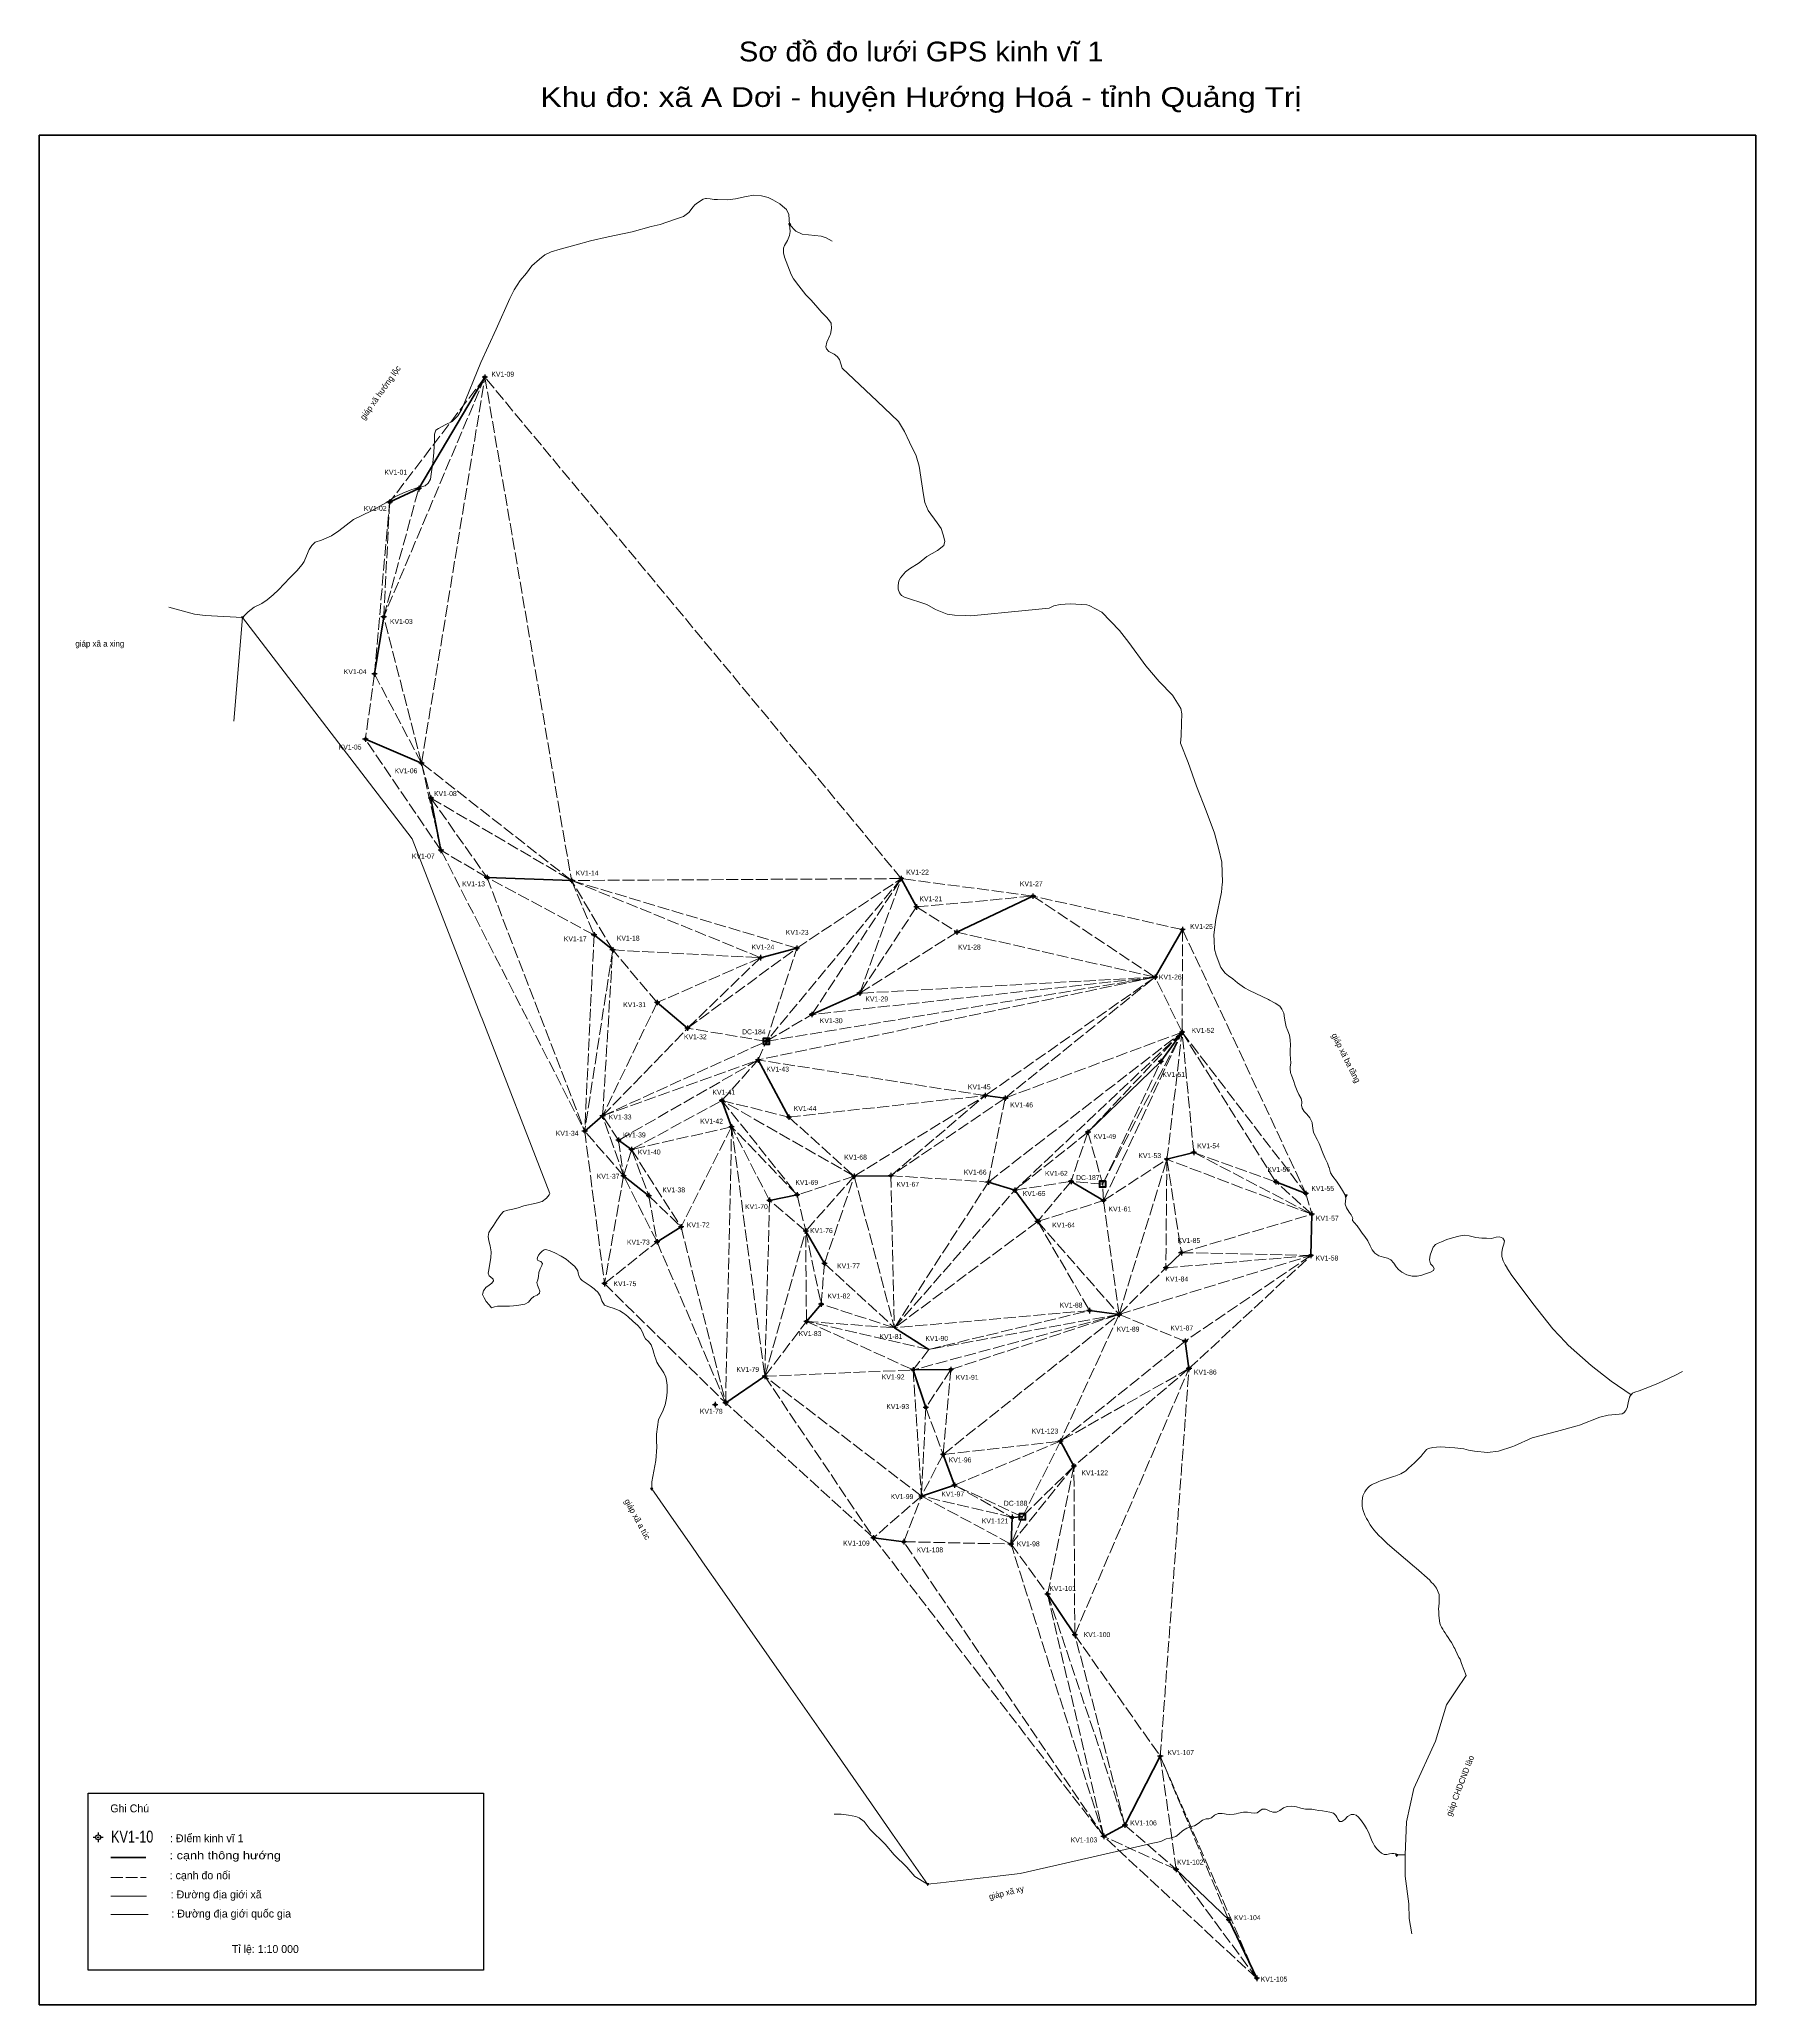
# Model space of a CAD drawing. Header units: metres. Extents: x 548690 to 557372, y 1818779 to 1828725.
import ezdxf
from ezdxf.enums import TextEntityAlignment as Align

# ---------------------------------------------------------------- set-up
doc = ezdxf.new("R2010")
doc.units = ezdxf.units.M
doc.header["$LTSCALE"] = 10
doc.linetypes.add('DOT_DASHED', pattern=[7.7, 5, -1.2, 0.3, -1.2])
doc.linetypes.add('LONG_DASHED', pattern=[7.5, 6, -1.5])
for name, color, linetype, lineweight in [('14', 7, 'Continuous', 70), ('2', 7, 'Continuous', 25), ('3', 7, 'Continuous', 70), ('40', 7, 'Continuous', 13), ('46', 7, 'Continuous', 13), ('47', 7, 'Continuous', 13), ('55', 7, 'Continuous', 35), ('8', 7, 'Continuous', 25), ('9', 7, 'LONG_DASHED', 13)]:
    doc.layers.add(name, color=color, linetype=linetype, lineweight=lineweight)

msp = doc.modelspace()

# ---------------------------------------------------------------- hatches: boundary and pattern name
at = {"layer": '14'}
for points in [[(552368.8, 1823654.64, 1), (552366.4, 1823654.64, 1)], [(554069.86, 1822931.9, 1), (554067.46, 1822931.9, 1)], [(553663.81, 1821248.74, 1), (553661.41, 1821248.74, 1)]]:
    msp.add_hatch(color=256, dxfattribs=at).paths.add_polyline_path(points)
at = {"layer": '2'}
msp.add_hatch(color=256, dxfattribs=at).paths.add_polyline_path([(548990.22, 1819626.18, 1), (548984.22, 1819626.18, 1)])
at = {"layer": '46'}
for points in [[(549711.96, 1825801.88), (549723.96, 1825801.88), (549717.96, 1825791.49)], [(551781.75, 1821393.13), (551793.75, 1821393.13), (551787.75, 1821382.74)]]:
    msp.add_hatch(color=256, dxfattribs=at).paths.add_polyline_path(points)
at = {"layer": '47'}
for points in [[(552479.24, 1827791.19), (552491.24, 1827791.19), (552485.24, 1827780.8)], [(555294.3, 1822876.82), (555306.3, 1822876.82), (555300.3, 1822866.43)], [(555294.3, 1822876.82), (555306.3, 1822876.82), (555300.3, 1822866.43)], [(555549.55, 1819539.45), (555561.55, 1819539.45), (555555.55, 1819529.06)], [(553177.27, 1819392.71), (553189.27, 1819392.71), (553183.27, 1819382.32)]]:
    msp.add_hatch(color=256, dxfattribs=at).paths.add_polyline_path(points)
at = {"layer": '8'}
for points in [[(550945.45, 1827014.77, 1), (550942.15, 1827014.77, 1)], [(550610.58, 1826451.29, 1), (550607.28, 1826451.29, 1)], [(550463.63, 1826383.15, 1), (550460.33, 1826383.15, 1)], [(550433.58, 1825803.15, 1), (550430.28, 1825803.15, 1)], [(550386.8, 1825513.31, 1), (550383.5, 1825513.31, 1)], [(550340.79, 1825182.92, 1), (550337.49, 1825182.92, 1)], [(550624.77, 1825062.34, 1), (550621.47, 1825062.34, 1)], [(550672.68, 1824885.26, 1), (550669.38, 1824885.26, 1)], [(550723.23, 1824621.08, 1), (550719.93, 1824621.08, 1)], [(550956.18, 1824483.37, 1), (550952.88, 1824483.37, 1)], [(551383.49, 1824468.4, 1), (551380.19, 1824468.4, 1)], [(553051.8, 1824477.94, 1), (553048.5, 1824477.94, 1)], [(553128.83, 1824334.34, 1), (553125.53, 1824334.34, 1)], [(553718.03, 1824389.44, 1), (553714.73, 1824389.44, 1)], [(553333.3, 1824207, 1), (553330, 1824207, 1)], [(554474.5, 1824219.59, 1), (554471.2, 1824219.59, 1)], [(551497.6, 1824192.72, 1), (551494.3, 1824192.72, 1)], [(551592.03, 1824116.59, 1), (551588.73, 1824116.59, 1)], [(552523.59, 1824126.22, 1), (552520.29, 1824126.22, 1)], [(552340.32, 1824077.59, 1), (552337.02, 1824077.59, 1)], [(554335.56, 1823979.18, 1), (554332.26, 1823979.18, 1)], [(551816.79, 1823851.14, 1), (551813.49, 1823851.14, 1)], [(552841.4, 1823897.69, 1), (552838.1, 1823897.69, 1)], [(551970.57, 1823720.99, 1), (551967.27, 1823720.99, 1)], [(552599.73, 1823790.39, 1), (552596.43, 1823790.39, 1)], [(552369.27, 1823654.61, 1), (552365.97, 1823654.61, 1)], [(554472.38, 1823700.6, 1), (554469.08, 1823700.6, 1)], [(552328.42, 1823560.12, 1), (552325.12, 1823560.12, 1)], [(554365.15, 1823552.19, 1), (554361.85, 1823552.19, 1)], [(552144.3, 1823354.9, 1), (552141, 1823354.9, 1)], [(553476.53, 1823379.83, 1), (553473.23, 1823379.83, 1)], [(553576.54, 1823367.32, 1), (553573.24, 1823367.32, 1)], [(551541.01, 1823276.67, 1), (551537.71, 1823276.67, 1)], [(552193.39, 1823221.89, 1), (552190.09, 1823221.89, 1)], [(552483.08, 1823271.2, 1), (552479.78, 1823271.2, 1)], [(551450.33, 1823199.81, 1), (551447.03, 1823199.81, 1)], [(551621.18, 1823153.87, 1), (551617.88, 1823153.87, 1)], [(553996.14, 1823194.99, 1), (553992.84, 1823194.99, 1)], [(551687.77, 1823106.86, 1), (551684.47, 1823106.86, 1)], [(554395.74, 1823057.37, 1), (554392.44, 1823057.37, 1)], [(554531.16, 1823092.61, 1), (554527.86, 1823092.61, 1)], [(551647.17, 1822974.28, 1), (551643.87, 1822974.28, 1)], [(552814.08, 1822972.18, 1), (552810.78, 1822972.18, 1)], [(552998.54, 1822974.49, 1), (552995.24, 1822974.49, 1)], [(553492.45, 1822942.53, 1), (553489.15, 1822942.53, 1)], [(553910.44, 1822945.72, 1), (553907.14, 1822945.72, 1)], [(554946.94, 1822942.91, 1), (554943.64, 1822942.91, 1)], [(551774.39, 1822873.14, 1), (551771.09, 1822873.14, 1)], [(552385.37, 1822849.55, 1), (552382.07, 1822849.55, 1)], [(552525.2, 1822877.31, 1), (552521.9, 1822877.31, 1)], [(553626.31, 1822901.29, 1), (553623.01, 1822901.29, 1)], [(554074.92, 1822848.25, 1), (554071.62, 1822848.25, 1)], [(555098.78, 1822883.78, 1), (555095.48, 1822883.78, 1)], [(551937.83, 1822714.99, 1), (551934.53, 1822714.99, 1)], [(553741.96, 1822742.3, 1), (553738.66, 1822742.3, 1)], [(555129.12, 1822779.15, 1), (555125.82, 1822779.15, 1)], [(551816.1, 1822640.01, 1), (551812.8, 1822640.01, 1)], [(552568.43, 1822694.53, 1), (552565.13, 1822694.53, 1)], [(552663.26, 1822530.47, 1), (552659.96, 1822530.47, 1)], [(554468.59, 1822584.94, 1), (554465.29, 1822584.94, 1)], [(555124.15, 1822570.75, 1), (555120.85, 1822570.75, 1)], [(551550.39, 1822428.32, 1), (551547.09, 1822428.32, 1)], [(554389.95, 1822507.71, 1), (554386.65, 1822507.71, 1)], [(552646.55, 1822324.94, 1), (552643.25, 1822324.94, 1)], [(552572.09, 1822237.15, 1), (552568.79, 1822237.15, 1)], [(554004.36, 1822291.56, 1), (554001.06, 1822291.56, 1)], [(554153.56, 1822272.42, 1), (554150.26, 1822272.42, 1)], [(554487.11, 1822136.74, 1), (554483.81, 1822136.74, 1)], [(552361.35, 1821959.38, 1), (552358.05, 1821959.38, 1)], [(553112.17, 1821991.59, 1), (553108.87, 1821991.59, 1)], [(553302.77, 1821993.9, 1), (553299.47, 1821993.9, 1)], [(554507.18, 1821998.48, 1), (554503.88, 1821998.48, 1)], [(552163.49, 1821824.31, 1), (552160.19, 1821824.31, 1)], [(552110.09, 1821815.72, 1), (552106.79, 1821815.72, 1)], [(553176.12, 1821800.98, 1), (553172.82, 1821800.98, 1)], [(553856.87, 1821631.31, 1), (553853.57, 1821631.31, 1)], [(553263.41, 1821564.01, 1), (553260.11, 1821564.01, 1)], [(553925.2, 1821504.67, 1), (553921.9, 1821504.67, 1)], [(553153.95, 1821353.58, 1), (553150.65, 1821353.58, 1)], [(553321.24, 1821408.25, 1), (553317.94, 1821408.25, 1)], [(553612.52, 1821245.42, 1), (553609.22, 1821245.42, 1)], [(552911.68, 1821142.06, 1), (552908.38, 1821142.06, 1)], [(553064.48, 1821122.27, 1), (553061.18, 1821122.27, 1)], [(553606.96, 1821110.36, 1), (553603.66, 1821110.36, 1)], [(553792.12, 1820857.39, 1), (553788.82, 1820857.39, 1)], [(553929.43, 1820651.01, 1), (553926.13, 1820651.01, 1)], [(554362.14, 1820036.27, 1), (554358.84, 1820036.27, 1)], [(554075.7, 1819631.27, 1), (554072.4, 1819631.27, 1)], [(554183.32, 1819688.29, 1), (554180.02, 1819688.29, 1)], [(554442.95, 1819463.19, 1), (554439.65, 1819463.19, 1)], [(554708.4, 1819208.23, 1), (554705.1, 1819208.23, 1)], [(554850.23, 1818912.85, 1), (554846.93, 1818912.85, 1)]]:
    msp.add_hatch(color=256, dxfattribs=at).paths.add_polyline_path(points)

# ---------------------------------------------------------------- linework, layer by layer
at = {"layer": '14'}
for p, q in [((550461.96, 1826383.18), (550608.91, 1826451.32)), ((550431.91, 1825803.18), (550385.13, 1825513.34)), ((550339.12, 1825182.95), (550623.1, 1825062.37)), ((550954.51, 1824483.4), (551381.82, 1824468.43)), ((553050.13, 1824477.97), (553127.16, 1824334.37)), ((553331.63, 1824207.03), (553716.36, 1824389.47)), ((554333.89, 1823979.21), (554472.83, 1824219.62)), ((551590.36, 1824116.62), (551495.93, 1824192.75)), ((552338.65, 1824077.62), (552521.92, 1824126.25)), ((551968.9, 1823721.02), (551815.12, 1823851.17)), ((552839.73, 1823897.72), (552598.06, 1823790.42)), ((552481.41, 1823271.23), (552326.75, 1823560.15)), ((552191.72, 1823221.92), (552142.63, 1823354.93)), ((553474.86, 1823379.86), (553574.87, 1823367.35)), ((551448.66, 1823199.84), (551539.34, 1823276.7)), ((551686.1, 1823106.89), (551619.51, 1823153.9)), ((551772.72, 1822873.17), (551645.5, 1822974.31)), ((552996.87, 1822974.52), (552812.41, 1822972.21)), ((554945.27, 1822942.94), (555097.11, 1822883.81)), ((552383.7, 1822849.58), (552523.53, 1822877.34)), ((555127.45, 1822779.18), (555122.48, 1822570.78)), ((551936.16, 1822715.02), (551814.43, 1822640.04)), ((552566.76, 1822694.56), (552661.59, 1822530.5)), ((552359.68, 1821959.41), (552161.82, 1821824.34)), ((553110.5, 1821991.62), (553301.1, 1821993.93)), ((553174.45, 1821801.01), (553110.5, 1821991.62)), ((553923.53, 1821504.7), (553855.2, 1821631.34)), ((553261.74, 1821564.04), (553319.57, 1821408.28)), ((553319.57, 1821408.28), (553152.28, 1821353.61)), ((553610.85, 1821245.45), (553605.29, 1821110.39)), ((553062.81, 1821122.3), (552910.01, 1821142.09)), ((553790.45, 1820857.42), (553927.76, 1820651.04)), ((554706.73, 1819208.26), (554848.56, 1818912.88))]:
    msp.add_line(p, q, dxfattribs=at)
for points in [[(552381.6, 1823640.64), (552353.6, 1823640.64), (552353.6, 1823668.64), (552351.6, 1823670.64), (552351.6, 1823638.64), (552383.6, 1823638.64)], [(552351.6, 1823670.64), (552383.6, 1823670.64), (552383.6, 1823638.64), (552381.6, 1823640.64), (552381.6, 1823668.64), (552353.6, 1823668.64)], [(552353.6, 1823668.64), (552381.6, 1823668.64), (552381.6, 1823640.64), (552353.6, 1823640.64)], [(554082.66, 1822917.9), (554054.66, 1822917.9), (554054.66, 1822945.9), (554052.66, 1822947.9), (554052.66, 1822915.9), (554084.66, 1822915.9)], [(554052.66, 1822947.9), (554084.66, 1822947.9), (554084.66, 1822915.9), (554082.66, 1822917.9), (554082.66, 1822945.9), (554054.66, 1822945.9)], [(554054.66, 1822945.9), (554082.66, 1822945.9), (554082.66, 1822917.9), (554054.66, 1822917.9)], [(553676.61, 1821234.74), (553648.61, 1821234.74), (553648.61, 1821262.74), (553646.61, 1821264.74), (553646.61, 1821232.74), (553678.61, 1821232.74)], [(553646.61, 1821264.74), (553678.61, 1821264.74), (553678.61, 1821232.74), (553676.61, 1821234.74), (553676.61, 1821262.74), (553648.61, 1821262.74)], [(553648.61, 1821262.74), (553676.61, 1821262.74), (553676.61, 1821234.74), (553648.61, 1821234.74)]]:
    msp.add_lwpolyline(points, close=True, dxfattribs=at)
for points in [[(554470.71, 1823700.63), (554363.48, 1823552.22), (553994.47, 1823195.02)], [(554074.03, 1819631.3), (554181.65, 1819688.32), (554360.47, 1820036.3)]]:
    msp.add_lwpolyline(points, dxfattribs=at)
for centre in [(552367.6, 1823654.64), (554068.66, 1822931.9), (553662.61, 1821248.74)]:
    msp.add_circle(centre, 1.2, dxfattribs=at)
at = {"layer": '2'}
for p, q in [((548987.24, 1819651.17), (548987.24, 1819638.69)), ((548974.74, 1819626.17), (548962.24, 1819626.17)), ((548987.24, 1819613.69), (548987.24, 1819601.17)), ((549012.24, 1819626.17), (548999.74, 1819626.17))]:
    msp.add_line(p, q, dxfattribs=at)
for radius in [12.5, 3]:
    msp.add_circle((548987.22, 1819626.18), radius, dxfattribs=at)
at = {"layer": '3', "lineweight": 53}
for p, q in [((554529.49, 1823092.64), (554394.07, 1823057.4)), ((554466.92, 1822584.97), (554388.28, 1822507.74))]:
    msp.add_line(p, q, dxfattribs=at)
at = {"layer": '3'}
for p, q in [((553908.77, 1822945.75), (554073.25, 1822848.28)), ((552644.88, 1822324.97), (552570.42, 1822237.18)), ((554002.69, 1822291.59), (554151.89, 1822272.45)), ((553190.23, 1822095.71), (553015.41, 1822204.68)), ((554485.44, 1822136.77), (554505.51, 1821998.5)), ((553610.85, 1821245.45), (553662.61, 1821248.74)), ((554441.28, 1819463.22), (554706.73, 1819208.26))]:
    msp.add_line(p, q, dxfattribs=at)
msp.add_lwpolyline([(553740.29, 1822742.33), (553624.64, 1822901.32), (553490.78, 1822942.56)], dxfattribs=at)
at = {"layer": '40'}
for p, q in [((556242.21, 1821648.14), (556365.36, 1821680.57)), ((549051.59, 1819236.13), (549240.7, 1819236.13))]:
    msp.add_line(p, q, dxfattribs=at)
for points in [[(556741.63, 1821864.95), (556749.08, 1821873.34), (556760.89, 1821879), (556783.21, 1821885.71), (556813.23, 1821896.9), (556877.96, 1821923.41), (556966.24, 1821964.63), (557002.52, 1821984.14)], [(556724.43, 1821808.04), (556726.87, 1821825.19), (556733.51, 1821853.23), (556739.66, 1821862.74), (556741.63, 1821864.95)], [(556480.73, 1821712.35), (556584.1, 1821752.1), (556625.65, 1821762.99), (556682.34, 1821767.83), (556696.49, 1821770.24), (556706.15, 1821774.27), (556715.87, 1821787), (556723.86, 1821804.08), (556724.43, 1821808.04)], [(556143.11, 1821604.05), (556153.01, 1821607.25), (556241.63, 1821647.99), (556242.21, 1821648.14)], [(556365.36, 1821680.57), (556469.17, 1821707.91), (556480.73, 1821712.35)], [(555599.96, 1819538.54), (555605.29, 1819705.11), (555643.53, 1819873.23), (555752.78, 1820112.42), (555807.43, 1820296.93), (555855.23, 1820368.01), (555907.91, 1820444.99), (555884.04, 1820506.25), (555876.64, 1820528.72), (555871.47, 1820536), (555853.71, 1820573.94), (555850.22, 1820581.11), (555845.54, 1820588.67), (555839.56, 1820601.05), (555832.96, 1820611.66), (555825.47, 1820623.29), (555816.65, 1820637.34), (555808.45, 1820649.84), (555801.18, 1820660.97), (555795.2, 1820670.02), (555789.39, 1820679.08), (555782.27, 1820690.41), (555777.38, 1820700.44), (555774.02, 1820710.66), (555769.24, 1820749.6), (555768.68, 1820769.21), (555767.61, 1820781.29), (555771.14, 1820811.26), (555771.3, 1820824.57), (555771.13, 1820835.5), (555771.05, 1820844.21), (555770.62, 1820855.2), (555757.49, 1820888.01), (555742.19, 1820907.85), (555729.95, 1820917.75), (555724.09, 1820926.88), (555654.71, 1820987.98), (555646.97, 1820994.4), (555509.1, 1821112.38), (555496.3, 1821125.1), (555480.29, 1821140.21), (555465.83, 1821154.56), (555451.69, 1821169.11), (555440.02, 1821182.49), (555430.64, 1821195.44), (555421.43, 1821208.42), (555410.19, 1821229.18), (555404.13, 1821240.29), (555395.32, 1821257.28), (555386.97, 1821279.77), (555384.13, 1821292.2), (555382.41, 1821302.35), (555381.21, 1821327.23), (555383.04, 1821342.46), (555385.53, 1821354.23), (555389.85, 1821365.17), (555395.09, 1821374.94), (555402.04, 1821385.5), (555410.26, 1821394.76), (555419.39, 1821402.99), (555429.2, 1821409.76), (555439.35, 1821415.18), (555452.05, 1821420.9), (555465.52, 1821426.63), (555474.77, 1821430.91), (555540.11, 1821451.9), (555552.43, 1821456.37), (555577.75, 1821466.33), (555597.21, 1821478.19), (555602.28, 1821481.57), (555614.13, 1821492.58), (555633.4, 1821510.25), (555644.22, 1821519.46), (555651.68, 1821526.38), (555659.98, 1821534.35), (555668.64, 1821542.79), (555675.56, 1821549.99), (555680.22, 1821555.11), (555685.44, 1821561.33), (555691.02, 1821568.2), (555702.2, 1821582.37), (555706.85, 1821589.05), (555718.02, 1821594.81)], [(555718.02, 1821594.81), (555738.73, 1821599.81), (555775.66, 1821602.67), (555850.64, 1821597.83), (555896.73, 1821592.87), (555920.19, 1821585.04), (555949.79, 1821580.89), (556015.09, 1821573.63), (556071.57, 1821580.88), (556143.11, 1821604.05)], [(555632.7, 1819138.6), (555619.01, 1819215.79), (555617.62, 1819289.6), (555599.83, 1819430.39), (555599.87, 1819535.62), (555599.96, 1819538.54)]]:
    msp.add_lwpolyline(points, dxfattribs=at)
at = {"layer": '46'}
for p, q in [((549717.96, 1825798.42), (549673.52, 1825274.36)), ((549717.96, 1825798.42), (549928.51, 1825523.74)), ((550923.94, 1823782.98), (550929.95, 1823767.5)), ((550929.95, 1823767.5), (551273.11, 1822884.53)), ((550977.19, 1822305.62), (550993.02, 1822311.12)), ((551899.79, 1821229.05), (551990.09, 1821099.6)), ((553880.72, 1819495.45), (554301.45, 1819591.39)), ((555560.25, 1819538.57), (555599.96, 1819538.54)), ((553183.42, 1819388.91), (553247.88, 1819396.39)), ((553247.88, 1819396.39), (553305.73, 1819403.09)), ((549051.59, 1819328.91), (549231.3, 1819328.91))]:
    msp.add_line(p, q, dxfattribs=at)
for points in [[(552485.5, 1827787.61), (552480.81, 1827839.23), (552470.25, 1827863.01), (552449.79, 1827880.83), (552435.93, 1827892.05), (552399.63, 1827913.19), (552376.53, 1827923.76), (552342.21, 1827933.67), (552304.76, 1827935.63), (552264.98, 1827930.37), (552211.2, 1827918.43), (552170.77, 1827912.78), (552120.35, 1827914.27), (552102.92, 1827915.06), (552082.91, 1827917.77), (552065.3, 1827919.91), (552059.98, 1827918.73), (552047.96, 1827915.28), (552033.97, 1827907.29), (552012.64, 1827893.02), (552005.47, 1827886.64), (551996.86, 1827877.23), (551975.57, 1827848.85), (551948.61, 1827828.37)], [(551948.61, 1827828.37), (551902.19, 1827812.88), (551830.97, 1827788.52), (551784.37, 1827776.92), (551688.33, 1827751.56), (551566.73, 1827725.32), (551478.65, 1827705.36), (551405.53, 1827685.41), (551324.42, 1827662.71)], [(552688.22, 1827225.42), (552691.66, 1827233.45), (552697.43, 1827262.24), (552694.68, 1827287.79), (552686.83, 1827300.76), (552673.91, 1827317.45), (552660.85, 1827330.69), (552648.02, 1827342.46), (552628.42, 1827366.31), (552594.22, 1827405.34), (552567.92, 1827432.66), (552531.38, 1827477.78), (552505.73, 1827512.78), (552493.3, 1827534.57), (552458.58, 1827623.34), (552453.65, 1827645.03), (552454.43, 1827668.37), (552459.09, 1827682.37), (552474.64, 1827707.26), (552483.96, 1827731.38), (552488.63, 1827751.6), (552485.5, 1827787.61)], [(552700.58, 1827703.4), (552669.58, 1827720.32), (552644.49, 1827728.25), (552549.45, 1827738.82), (552516.45, 1827753.35), (552485.5, 1827787.61)], [(551324.42, 1827662.71), (551278.74, 1827649.92), (551247.64, 1827634.67), (551219.39, 1827613.05), (551182, 1827578.12), (551154.61, 1827541.95), (551123, 1827504.11), (551092.26, 1827457.54), (551069.86, 1827413.96), (551001.12, 1827258.6), (550922.96, 1827089.63), (550827.34, 1826854.04), (550806.75, 1826820.33), (550778.68, 1826790.36), (550743.34, 1826773.74), (550708.28, 1826755.83), (550696.34, 1826747.28), (550688.85, 1826727.61), (550688.16, 1826696.63), (550685.3, 1826634.86), (550680.9, 1826581.52), (550672.27, 1826523.73), (550668.03, 1826498.43), (550656.68, 1826478.97), (550641.29, 1826466), (550574.87, 1826446.54), (550527.88, 1826428.71), (550487.38, 1826410.06), (550443.26, 1826380.15), (550370.74, 1826339.15), (550278.46, 1826294.63), (550204.31, 1826236.91), (550168.06, 1826212.17), (550117.81, 1826190.72), (550085.67, 1826180), (550067.55, 1826162.69), (550055.19, 1826143.72), (550042.01, 1826110.74), (550029.65, 1826081.88), (550019.76, 1826067.04), (549992.57, 1826034.89), (549956.32, 1826000.25), (549900.04, 1825939.55), (549873.1, 1825914.5), (549841.8, 1825888.94), (549814.61, 1825870.8), (549775.88, 1825851.83), (549746.22, 1825827.92), (549717.96, 1825798.42)], [(552927.65, 1826893.74), (552751.24, 1827060.66), (552738.14, 1827104.15), (552725.03, 1827120.72), (552711.23, 1827132.46), (552682.95, 1827145.57), (552671.22, 1827158), (552667.96, 1827169.51), (552674.37, 1827193.04), (552688.22, 1827225.42)], [(552927.65, 1826893.74), (553035.7, 1826791.5), (553066.59, 1826740.82), (553091.29, 1826686.43), (553125.87, 1826617.2), (553140.69, 1826565.28), (553153.89, 1826474.81)], [(553676.78, 1825834.94), (553402.14, 1825807.65), (553373.57, 1825809.51), (553320.17, 1825811.29), (553281.65, 1825815.81), (553223.32, 1825840.43), (553179, 1825864.51), (553066.96, 1825901.89), (553051.47, 1825910.37), (553040.93, 1825923.6), (553034.36, 1825942.4), (553033.7, 1825961.24), (553038.37, 1825983.9), (553046.71, 1826000.33), (553072.2, 1826029.41), (553091.55, 1826045.2), (553140.73, 1826075.6), (553179.79, 1826107.45), (553233.31, 1826137.85), (553265.13, 1826163.9), (553270.91, 1826185.62), (553261.75, 1826216.7), (553251.87, 1826248.84), (553232.1, 1826278.51), (553186.14, 1826340.35), (553168.95, 1826380.33), (553161.94, 1826419.59), (553153.89, 1826474.81)], [(549344.43, 1825850.89), (549474.93, 1825815.27), (549527.95, 1825809.53), (549717.96, 1825798.42)], [(553676.78, 1825834.94), (553798.2, 1825847.01), (553822.47, 1825857.57), (553854.12, 1825864.96), (553904.76, 1825868.13), (553989.29, 1825862.69), (554000, 1825859.4), (554065.01, 1825826.23), (554153.89, 1825733.24), (554201.73, 1825673.07)], [(554201.73, 1825673.07), (554288.02, 1825553.73), (554354.56, 1825475.96), (554421.56, 1825405.55), (554463.7, 1825338.26), (554468.56, 1825312.36), (554467.28, 1825265.09), (554465.66, 1825200.78), (554463.11, 1825162.45), (554501.8, 1825065.1), (554543.73, 1824945.24), (554593.14, 1824820.89), (554635.06, 1824707.03), (554656.29, 1824624.61)], [(549928.51, 1825523.74), (550575.39, 1824679.83), (550923.94, 1823782.98)], [(554656.29, 1824624.61), (554672.49, 1824561.7), (554675.91, 1824458.42), (554673.42, 1824449.45), (554669.58, 1824408.43), (554640.69, 1824271.39), (554630.86, 1824193.49), (554632.63, 1824164.31), (554635.26, 1824119.97), (554642.69, 1824090.51), (554667.22, 1824027.99)], [(554667.22, 1824027.99), (554687.92, 1824000), (554705.42, 1823985.13), (554726.9, 1823969.99), (554751.79, 1823950.44), (554786.45, 1823925.05)], [(554912.7, 1823863.17), (554908, 1823865.88), (554843.16, 1823896.94), (554811.34, 1823911.37), (554786.45, 1823925.05)], [(554965.51, 1823831.97), (554940.9, 1823846.91), (554912.7, 1823863.17)], [(554965.51, 1823831.97), (554974.74, 1823817.91), (554984.82, 1823796.67), (554989.58, 1823772.32), (554991.31, 1823752.71), (554997.29, 1823727.92), (555006.09, 1823707.69), (555013.27, 1823685.08), (555017.96, 1823661.31), (555018.36, 1823634.4), (555017.34, 1823610.97), (555017.74, 1823592.93)], [(555017.74, 1823592.93), (555017.84, 1823588.16), (555019.51, 1823567.82), (555020.59, 1823543.76), (555018.04, 1823524.67), (555017.14, 1823511.31), (555018.84, 1823500.32)], [(555018.84, 1823500.32), (555019.57, 1823495.57), (555021.05, 1823491.09), (555025.48, 1823477.62), (555033.43, 1823456.71)], [(555033.43, 1823456.71), (555033.7, 1823456.01), (555042.73, 1823428.81), (555045.74, 1823420.93)], [(555045.74, 1823420.93), (555052, 1823404.56), (555062.07, 1823384.62), (555073.13, 1823364.95), (555076.66, 1823348.61), (555075.99, 1823340.88)], [(555075.99, 1823340.88), (555075.12, 1823330.8), (555078.22, 1823315.58), (555088.2, 1823298.84), (555101.33, 1823285.09), (555117.36, 1823267.75), (555127.92, 1823243.27)], [(555127.92, 1823243.27), (555128.78, 1823241.27), (555131.33, 1823213.46), (555135.49, 1823194.28), (555143.88, 1823176.19), (555145.66, 1823173)], [(555145.66, 1823173), (555154.04, 1823158.01), (555163.8, 1823137.01), (555174.54, 1823111.33), (555174.89, 1823110.44)], [(555174.89, 1823110.44), (555185.1, 1823084.75), (555195.05, 1823062.07)], [(555195.05, 1823062.07), (555196.46, 1823058.85), (555205.48, 1823037.91), (555213.4, 1823017.47)], [(555213.4, 1823017.47), (555214.06, 1823015.76), (555221.94, 1822989.74), (555233.7, 1822970.29), (555251.27, 1822947.31), (555268.76, 1822921.25), (555282.39, 1822899.55), (555294.66, 1822879.44), (555299.55, 1822860.2), (555297.47, 1822845.68), (555295.88, 1822830.78), (555301.6, 1822811.93), (555315.51, 1822790.27), (555325.29, 1822776.56), (555334.8, 1822758.89), (555333.12, 1822752.13), (555333.56, 1822748.4), (555340.37, 1822737.55), (555355.95, 1822720.3), (555370.73, 1822698.73), (555381.69, 1822683.56), (555395.16, 1822666.94), (555410.23, 1822645.41), (555422.06, 1822619.12), (555431.59, 1822598.83), (555445.47, 1822582.4), (555466.37, 1822568.26), (555489.45, 1822561.51), (555509.13, 1822557.71), (555527.47, 1822547.93), (555542.47, 1822531.92), (555553.2, 1822513.81), (555565.97, 1822500.6), (555583.1, 1822486.31), (555607.82, 1822473.05), (555633.88, 1822465.78), (555660.05, 1822466.24), (555684.14, 1822470.68), (555707.5, 1822480.13), (555727.15, 1822486.53), (555742.04, 1822494.84), (555746.64, 1822505.29), (555739.83, 1822516.14), (555726.49, 1822527.97), (555721.88, 1822548.55), (555726.06, 1822572.35), (555731.53, 1822591.49), (555740.47, 1822612.07), (555752.89, 1822625.56), (555765.95, 1822632.93), (555782.6, 1822638.97), (555809.26, 1822650.82), (555839.11, 1822659.58), (555871.39, 1822668.78), (555897.98, 1822673.08), (555923.24, 1822670.08), (555956.08, 1822662.15), (555986.63, 1822657.59), (556011.36, 1822657.88), (556036.45, 1822656.32), (556060.02, 1822662.74), (556076.75, 1822665.44), (556093.57, 1822658.68)], [(551273.11, 1822884.53), (551268.98, 1822878.12), (551254.69, 1822860.35), (551233.43, 1822844.72), (551203.84, 1822834.63), (551141.58, 1822821.55), (551111.79, 1822811.62), (551084.83, 1822804.46), (551059.16, 1822800.62), (551038.44, 1822792.9), (551024.44, 1822778.9), (551003.46, 1822750.06), (550986.52, 1822721.7), (550972.1, 1822700.37), (550964.4, 1822686.75), (550959.67, 1822667.14), (550963.15, 1822644.42), (550970.09, 1822619.3), (550975.67, 1822589.92), (550974.52, 1822559.17), (550967.34, 1822519.48), (550963.31, 1822498.65), (550960.68, 1822481.73), (550966.21, 1822468.39), (550972.11, 1822462.75), (550984.79, 1822450.46), (550986.59, 1822441.72), (550979.43, 1822431.34), (550965.94, 1822420.95), (550948.45, 1822408.02), (550936.36, 1822392.19), (550932.39, 1822373.98), (550940, 1822355.67), (550949.57, 1822338.15)], [(556093.57, 1822658.68), (556102.23, 1822644.55), (556098.57, 1822627.37), (556091.48, 1822607.16), (556087.76, 1822585.6), (556088.73, 1822565.03), (556094.65, 1822544.46), (556105.59, 1822523.31), (556114.7, 1822507.78), (556115.84, 1822504.27), (556116.78, 1822502.36)], [(550993.02, 1822311.12), (551007.4, 1822314.15), (551068.11, 1822313.8), (551089.22, 1822315.22), (551115.79, 1822319.35), (551145, 1822324.73), (551163.74, 1822335), (551178.21, 1822351.3), (551191.61, 1822362.44), (551208.09, 1822369.83), (551219.95, 1822379.84), (551222.23, 1822390.38), (551217.19, 1822404.34), (551210, 1822420.64), (551207.3, 1822433.76), (551211.92, 1822448.13), (551215.7, 1822464.82), (551215.85, 1822485.37), (551223.17, 1822503.61), (551231.94, 1822520.72), (551234.47, 1822530.73), (551226.33, 1822539.46), (551210.93, 1822544.89), (551208.45, 1822551.49), (551210.54, 1822560.52), (551215.27, 1822572.47), (551223.61, 1822582.25), (551233.63, 1822592.04), (551242.9, 1822598.75), (551252.8, 1822600.32), (551274.58, 1822594.54), (551297.56, 1822583.49), (551328.78, 1822567.64), (551354.22, 1822551.66), (551378.58, 1822532.19), (551399.17, 1822514.69), (551413.64, 1822493.66)], [(551413.64, 1822493.66), (551415.88, 1822481.24), (551421.19, 1822465.08), (551427.72, 1822452.61), (551435.78, 1822444.62), (551451.02, 1822434.32), (551477, 1822416.91), (551496.78, 1822401.38)], [(556116.78, 1822502.36), (556126.71, 1822487.37), (556136.18, 1822474.57)], [(556136.18, 1822474.57), (556244.36, 1822328.38), (556345.82, 1822199.17), (556409.94, 1822131.5)], [(550949.57, 1822338.15), (550965.81, 1822321.07), (550977.12, 1822306.19), (550977.19, 1822305.62)], [(551501.33, 1822397.44), (551514.66, 1822384.67), (551526.21, 1822366.27), (551535.77, 1822341.1), (551548.93, 1822320.1), (551571.44, 1822311.42), (551597.35, 1822302.4), (551625.71, 1822290.13), (551645.01, 1822278.64), (551649.85, 1822274.76)], [(551649.85, 1822274.76), (551666.49, 1822261.43), (551694.42, 1822237.16)], [(551822.22, 1821740.9), (551842.1, 1821778.94), (551855, 1821814.46), (551862.15, 1821848.17), (551865.76, 1821878.66), (551866.34, 1821914.19), (551862.98, 1821937.5), (551859.34, 1821955.35), (551848.43, 1821976.25), (551836.29, 1821996.45), (551823.28, 1822014.67), (551813.95, 1822031.65), (551808.21, 1822046.83), (551804.04, 1822059.77), (551798.33, 1822076.25), (551793.49, 1822094.71), (551784.89, 1822118.13), (551770.65, 1822135.64), (551756.08, 1822149.75), (551749.51, 1822160.91), (551740.67, 1822183.18), (551731.3, 1822200.53), (551715.14, 1822218.56), (551694.42, 1822237.16), (551666.49, 1822261.43), (551649.85, 1822274.76)], [(556409.94, 1822131.5), (556423.37, 1822117.33), (556539.51, 1822014.58), (556640.96, 1821934.59), (556741.63, 1821864.95)], [(551822.22, 1821740.9), (551812.24, 1821665.7), (551812.71, 1821632.02)], [(551899.79, 1821229.05), (551787.75, 1821389.67), (551787.5, 1821424.99), (551808.71, 1821532.97), (551813.13, 1821601.11), (551812.71, 1821632.02)], [(551990.09, 1821099.6), (552045.2, 1821020.6), (552144.62, 1820878.08)], [(552144.62, 1820878.08), (552284.1, 1820678.13), (552479.77, 1820397.62), (552632.55, 1820178.61), (552899.37, 1819796.11)], [(553183.42, 1819388.91), (553118.04, 1819428.97), (553077.54, 1819475.28), (553013.43, 1819537.97), (552968.81, 1819592.3), (552892.35, 1819666.75), (552862.71, 1819705.7), (552837.27, 1819724.39), (552819.46, 1819732.3), (552782.8, 1819738.39), (552745.22, 1819744.36), (552711.22, 1819744.32)], [(552899.37, 1819796.11), (553006.2, 1819642.97), (553183.42, 1819388.91)], [(554301.45, 1819591.39), (554307.83, 1819592.85), (554363.41, 1819605.52)], [(553305.73, 1819403.09), (553651.52, 1819443.19), (553880.72, 1819495.45)]]:
    msp.add_lwpolyline(points, dxfattribs=at)
for points in [[(549711.96, 1825801.88), (549723.96, 1825801.88), (549717.96, 1825791.49)], [(551781.75, 1821393.13), (551793.75, 1821393.13), (551787.75, 1821382.74)]]:
    msp.add_lwpolyline(points, close=True, dxfattribs=at)
at = {"layer": '46', "linetype": 'DOT_DASHED'}
for points in [[(554363.41, 1819605.52), (554389.84, 1819618.85), (554408.21, 1819622.62), (554421.66, 1819624.78), (554439.72, 1819631.14), (554454.91, 1819642.12), (554473.28, 1819659.45), (554494.84, 1819673.22), (554517.05, 1819681.52), (554533.98, 1819685.12), (554552.14, 1819695.57), (554573.94, 1819713.6), (554591.9, 1819719.51), (554606.36, 1819719.31), (554620.04, 1819725.74), (554634.13, 1819738.63), (554652.49, 1819747.35), (554673.35, 1819747.33), (554685.02, 1819744.97)], [(554685.02, 1819744.97), (554692.92, 1819743.37), (554710.62, 1819741.66), (554733.38, 1819744.05), (554744.51, 1819745.99)], [(554744.51, 1819745.99), (554756.67, 1819748.11), (554780.75, 1819754.15), (554800.87, 1819754.19), (554819.9, 1819749.87), (554838.68, 1819748.88), (554850.6, 1819750.43), (554863.3, 1819760.23), (554876.2, 1819768.32), (554892.51, 1819768.49), (554905.08, 1819763.26), (554915.02, 1819759.33), (554921.94, 1819756.73)], [(554921.94, 1819756.73), (554928.91, 1819754.11), (554948.43, 1819753.06), (554965.42, 1819762.35), (554983.72, 1819775.3), (555002.55, 1819782.62), (555025.53, 1819784.31), (555050.28, 1819780.95), (555072.18, 1819773.33), (555094.15, 1819768.77), (555110.23, 1819769.65), (555127.1, 1819768.86), (555143.08, 1819765.64), (555161.59, 1819761.99), (555180.92, 1819760.04), (555199.89, 1819756.29), (555218.39, 1819753.95), (555236.82, 1819748.54), (555248.34, 1819737.36), (555253.01, 1819728.72), (555260.03, 1819716.13), (555267.64, 1819707.26), (555278.74, 1819707.11), (555278.87, 1819707.2), (555293.61, 1819717.03), (555308.23, 1819731.58), (555326.04, 1819741.27), (555339.72, 1819742.73)], [(555339.72, 1819742.73), (555351.14, 1819738.68), (555362.85, 1819728.4), (555377.5, 1819709.27), (555392.9, 1819687.46), (555403.12, 1819671.31), (555415.41, 1819649.87), (555422.68, 1819630.31), (555428.8, 1819612.95), (555430.74, 1819608.87)], [(555430.74, 1819608.87), (555436.56, 1819596.65), (555444.13, 1819583.11), (555455.01, 1819568.79), (555467.79, 1819555.56), (555478.79, 1819546.36), (555492.4, 1819539.8), (555505.58, 1819539.31), (555520.59, 1819543.12), (555530.97, 1819545.36), (555542.14, 1819544.64), (555551.46, 1819542.24), (555560.25, 1819538.57)]]:
    msp.add_lwpolyline(points, dxfattribs=at)
at = {"layer": '47'}
for points in [[(552479.24, 1827791.19), (552491.24, 1827791.19), (552485.24, 1827780.8)], [(555294.3, 1822876.82), (555306.3, 1822876.82), (555300.3, 1822866.43)], [(555294.3, 1822876.82), (555306.3, 1822876.82), (555300.3, 1822866.43)], [(555549.55, 1819539.45), (555561.55, 1819539.45), (555555.55, 1819529.06)], [(553177.27, 1819392.71), (553189.27, 1819392.71), (553183.27, 1819382.32)]]:
    msp.add_lwpolyline(points, close=True, dxfattribs=at)
msp.add_lwpolyline([(551496.78, 1822401.38), (551499.15, 1822399.33), (551501.33, 1822397.44)], dxfattribs=at)
at = {"layer": '55'}
msp.add_lwpolyline([(548689.76, 1828239.62), (557372.29, 1828239.62), (557372.29, 1818779.47), (548689.76, 1818779.47)], close=True, dxfattribs=at)
at = {"layer": '55', "lineweight": 25}
msp.add_lwpolyline([(548936.02, 1819849.65), (550937.37, 1819849.65), (550937.37, 1818954.78), (548936.02, 1818954.78)], close=True, dxfattribs=at)
at = {"layer": '8', "lineweight": 70}
for p, q in [((550608.91, 1826451.32), (550943.78, 1827014.8)), ((550671.01, 1824885.28), (550721.56, 1824621.11))]:
    msp.add_line(p, q, dxfattribs=at)
at = {"layer": '8'}
for p, q in [((550936.91, 1827014.8), (550930.03, 1827014.8)), ((550943.78, 1827028.55), (550943.78, 1827021.67)), ((550943.78, 1827007.93), (550943.78, 1827001.05)), ((550957.53, 1827014.8), (550950.65, 1827014.8)), ((550461.96, 1826396.93), (550461.96, 1826390.05)), ((550602.04, 1826451.32), (550595.16, 1826451.32)), ((550608.91, 1826465.07), (550608.91, 1826458.19)), ((550608.91, 1826444.45), (550608.91, 1826437.57)), ((550622.66, 1826451.32), (550615.78, 1826451.32)), ((550455.09, 1826383.18), (550448.21, 1826383.18)), ((550461.96, 1826376.31), (550461.96, 1826369.43)), ((550475.71, 1826383.18), (550468.83, 1826383.18)), ((550425.04, 1825803.18), (550418.16, 1825803.18)), ((550431.91, 1825816.93), (550431.91, 1825810.05)), ((550445.66, 1825803.18), (550438.78, 1825803.18)), ((550431.91, 1825796.31), (550431.91, 1825789.43)), ((550378.26, 1825513.34), (550371.38, 1825513.34)), ((550385.13, 1825527.09), (550385.13, 1825520.21)), ((550385.13, 1825506.47), (550385.13, 1825499.59)), ((550398.88, 1825513.34), (550392, 1825513.34)), ((550332.25, 1825182.95), (550325.37, 1825182.95)), ((550339.12, 1825196.7), (550339.12, 1825189.82)), ((550339.12, 1825176.08), (550339.12, 1825169.2)), ((550352.87, 1825182.95), (550345.99, 1825182.95)), ((550616.23, 1825062.37), (550609.35, 1825062.37)), ((550623.1, 1825076.12), (550623.1, 1825069.24)), ((550623.1, 1825055.5), (550623.1, 1825048.62)), ((550636.85, 1825062.37), (550629.97, 1825062.37)), ((550664.14, 1824885.28), (550657.26, 1824885.28)), ((550671.01, 1824899.03), (550671.01, 1824892.15)), ((550671.01, 1824878.41), (550671.01, 1824871.53)), ((550684.76, 1824885.28), (550677.88, 1824885.28)), ((550714.69, 1824621.11), (550707.81, 1824621.11)), ((550721.56, 1824634.86), (550721.56, 1824627.98)), ((550721.56, 1824614.24), (550721.56, 1824607.36)), ((550735.31, 1824621.11), (550728.43, 1824621.11)), ((550947.64, 1824483.4), (550940.76, 1824483.4)), ((550954.51, 1824497.15), (550954.51, 1824490.27)), ((550954.51, 1824476.53), (550954.51, 1824469.65)), ((550968.26, 1824483.4), (550961.38, 1824483.4)), ((551374.95, 1824468.43), (551368.07, 1824468.43)), ((551381.82, 1824482.18), (551381.82, 1824475.3)), ((551381.82, 1824461.56), (551381.82, 1824454.68)), ((551395.57, 1824468.43), (551388.69, 1824468.43)), ((553043.26, 1824477.97), (553036.38, 1824477.97)), ((553050.13, 1824491.72), (553050.13, 1824484.84)), ((553050.13, 1824471.1), (553050.13, 1824464.22)), ((553063.88, 1824477.97), (553057, 1824477.97)), ((553120.29, 1824334.37), (553113.41, 1824334.37)), ((553127.16, 1824348.12), (553127.16, 1824341.24)), ((553127.16, 1824327.5), (553127.16, 1824320.62)), ((553140.91, 1824334.37), (553134.03, 1824334.37)), ((553709.49, 1824389.47), (553702.61, 1824389.47)), ((553716.36, 1824403.22), (553716.36, 1824396.34)), ((553716.36, 1824382.6), (553716.36, 1824375.72)), ((553730.11, 1824389.47), (553723.23, 1824389.47)), ((553331.63, 1824220.78), (553331.63, 1824213.9)), ((554465.96, 1824219.62), (554459.08, 1824219.62)), ((554472.83, 1824233.37), (554472.83, 1824226.49)), ((554472.83, 1824212.75), (554472.83, 1824205.87)), ((554486.58, 1824219.62), (554479.7, 1824219.62)), ((551489.06, 1824192.75), (551482.18, 1824192.75)), ((551495.93, 1824206.5), (551495.93, 1824199.62)), ((551495.93, 1824185.88), (551495.93, 1824179)), ((551509.68, 1824192.75), (551502.8, 1824192.75)), ((551583.49, 1824116.62), (551576.61, 1824116.62)), ((551590.36, 1824130.37), (551590.36, 1824123.49)), ((551590.36, 1824109.75), (551590.36, 1824102.87)), ((551604.11, 1824116.62), (551597.23, 1824116.62)), ((552515.05, 1824126.25), (552508.17, 1824126.25)), ((552521.92, 1824140), (552521.92, 1824133.12)), ((552521.92, 1824119.38), (552521.92, 1824112.5)), ((552535.67, 1824126.25), (552528.79, 1824126.25)), ((553324.76, 1824207.03), (553317.88, 1824207.03)), ((553331.63, 1824200.16), (553331.63, 1824193.28)), ((553345.38, 1824207.03), (553338.5, 1824207.03)), ((552331.78, 1824077.62), (552324.9, 1824077.62)), ((552338.65, 1824091.37), (552338.65, 1824084.49)), ((552338.65, 1824070.75), (552338.65, 1824063.87)), ((552352.4, 1824077.62), (552345.52, 1824077.62)), ((552839.73, 1823911.47), (552839.73, 1823904.59)), ((554327.02, 1823979.21), (554320.14, 1823979.21)), ((554333.89, 1823992.96), (554333.89, 1823986.08)), ((554333.89, 1823972.34), (554333.89, 1823965.46)), ((554347.64, 1823979.21), (554340.76, 1823979.21)), ((551808.25, 1823851.17), (551801.37, 1823851.17)), ((551815.12, 1823864.92), (551815.12, 1823858.04)), ((551815.12, 1823844.3), (551815.12, 1823837.42)), ((551828.87, 1823851.17), (551821.99, 1823851.17)), ((552832.86, 1823897.72), (552825.98, 1823897.72)), ((552839.73, 1823890.85), (552839.73, 1823883.97)), ((552853.48, 1823897.72), (552846.6, 1823897.72)), ((551962.03, 1823721.02), (551955.15, 1823721.02)), ((551968.9, 1823734.77), (551968.9, 1823727.89)), ((551968.9, 1823714.15), (551968.9, 1823707.27)), ((551982.65, 1823721.02), (551975.77, 1823721.02)), ((552591.19, 1823790.42), (552584.31, 1823790.42)), ((552598.06, 1823804.17), (552598.06, 1823797.29)), ((552598.06, 1823783.55), (552598.06, 1823776.67)), ((552611.81, 1823790.42), (552604.93, 1823790.42)), ((554470.71, 1823714.38), (554470.71, 1823707.5)), ((552360.73, 1823654.64), (552353.85, 1823654.64)), ((552367.6, 1823668.39), (552367.6, 1823661.51)), ((552367.6, 1823647.77), (552367.6, 1823640.89)), ((552381.35, 1823654.64), (552374.47, 1823654.64)), ((554463.84, 1823700.63), (554456.96, 1823700.63)), ((554470.71, 1823693.76), (554470.71, 1823686.88)), ((554484.46, 1823700.63), (554477.58, 1823700.63)), ((552319.88, 1823560.15), (552313, 1823560.15)), ((552326.75, 1823573.9), (552326.75, 1823567.02)), ((552326.75, 1823553.28), (552326.75, 1823546.4)), ((552340.5, 1823560.15), (552333.62, 1823560.15)), ((554356.61, 1823552.22), (554349.73, 1823552.22)), ((554363.48, 1823565.97), (554363.48, 1823559.09)), ((554363.48, 1823545.35), (554363.48, 1823538.47)), ((554377.23, 1823552.22), (554370.35, 1823552.22)), ((552135.76, 1823354.93), (552128.88, 1823354.93)), ((552142.63, 1823368.68), (552142.63, 1823361.8)), ((552142.63, 1823348.06), (552142.63, 1823341.18)), ((552156.38, 1823354.93), (552149.5, 1823354.93)), ((553467.99, 1823379.86), (553461.11, 1823379.86)), ((553474.86, 1823393.61), (553474.86, 1823386.73)), ((553474.86, 1823372.99), (553474.86, 1823366.11)), ((553488.61, 1823379.86), (553481.73, 1823379.86)), ((553568, 1823367.35), (553561.12, 1823367.35)), ((553574.87, 1823381.1), (553574.87, 1823374.22)), ((553574.87, 1823360.48), (553574.87, 1823353.6)), ((553588.62, 1823367.35), (553581.74, 1823367.35)), ((551448.66, 1823213.59), (551448.66, 1823206.71)), ((551532.47, 1823276.7), (551525.59, 1823276.7)), ((551539.34, 1823290.45), (551539.34, 1823283.57)), ((551539.34, 1823269.83), (551539.34, 1823262.95)), ((551553.09, 1823276.7), (551546.21, 1823276.7)), ((552184.85, 1823221.92), (552177.97, 1823221.92)), ((552191.72, 1823235.67), (552191.72, 1823228.79)), ((552191.72, 1823215.05), (552191.72, 1823208.17)), ((552205.47, 1823221.92), (552198.59, 1823221.92)), ((552474.54, 1823271.23), (552467.66, 1823271.23)), ((552481.41, 1823284.98), (552481.41, 1823278.1)), ((552481.41, 1823264.36), (552481.41, 1823257.48)), ((552495.16, 1823271.23), (552488.28, 1823271.23)), ((551441.79, 1823199.84), (551434.91, 1823199.84)), ((551448.66, 1823192.97), (551448.66, 1823186.09)), ((551462.41, 1823199.84), (551455.53, 1823199.84)), ((551612.64, 1823153.9), (551605.76, 1823153.9)), ((551619.51, 1823167.65), (551619.51, 1823160.77)), ((551619.51, 1823147.03), (551619.51, 1823140.15)), ((551633.26, 1823153.9), (551626.38, 1823153.9)), ((551686.1, 1823120.64), (551686.1, 1823113.76)), ((553987.6, 1823195.02), (553980.72, 1823195.02)), ((553994.47, 1823208.77), (553994.47, 1823201.89)), ((553994.47, 1823188.15), (553994.47, 1823181.27)), ((554008.22, 1823195.02), (554001.34, 1823195.02)), ((551679.23, 1823106.89), (551672.35, 1823106.89)), ((551686.1, 1823100.02), (551686.1, 1823093.14)), ((551699.85, 1823106.89), (551692.97, 1823106.89)), ((554387.2, 1823057.4), (554380.32, 1823057.4)), ((554394.07, 1823071.15), (554394.07, 1823064.27)), ((554394.07, 1823050.53), (554394.07, 1823043.65)), ((554407.82, 1823057.4), (554400.94, 1823057.4)), ((554522.62, 1823092.64), (554515.74, 1823092.64)), ((554529.49, 1823106.39), (554529.49, 1823099.51)), ((554529.49, 1823085.77), (554529.49, 1823078.89)), ((554543.24, 1823092.64), (554536.36, 1823092.64)), ((551638.63, 1822974.31), (551631.75, 1822974.31)), ((551645.5, 1822988.06), (551645.5, 1822981.18)), ((551645.5, 1822967.44), (551645.5, 1822960.56)), ((551659.25, 1822974.31), (551652.37, 1822974.31)), ((552805.54, 1822972.21), (552798.66, 1822972.21)), ((552812.41, 1822985.96), (552812.41, 1822979.08)), ((552812.41, 1822965.34), (552812.41, 1822958.46)), ((552826.16, 1822972.21), (552819.28, 1822972.21)), ((552990, 1822974.52), (552983.12, 1822974.52)), ((552996.87, 1822988.27), (552996.87, 1822981.39)), ((552996.87, 1822967.65), (552996.87, 1822960.77)), ((553010.62, 1822974.52), (553003.74, 1822974.52)), ((553483.91, 1822942.56), (553477.03, 1822942.56)), ((553490.78, 1822956.31), (553490.78, 1822949.43)), ((553490.78, 1822935.69), (553490.78, 1822928.81)), ((553504.53, 1822942.56), (553497.65, 1822942.56)), ((553624.64, 1822915.07), (553624.64, 1822908.19)), ((553901.9, 1822945.75), (553895.02, 1822945.75)), ((553908.77, 1822959.5), (553908.77, 1822952.62)), ((553908.77, 1822938.88), (553908.77, 1822932)), ((553922.52, 1822945.75), (553915.64, 1822945.75)), ((554938.4, 1822942.94), (554931.52, 1822942.94)), ((554945.27, 1822956.69), (554945.27, 1822949.81)), ((554945.27, 1822936.07), (554945.27, 1822929.19)), ((554959.02, 1822942.94), (554952.14, 1822942.94)), ((551765.85, 1822873.17), (551758.97, 1822873.17)), ((551772.72, 1822886.92), (551772.72, 1822880.04)), ((551772.72, 1822866.3), (551772.72, 1822859.42)), ((551786.47, 1822873.17), (551779.59, 1822873.17)), ((552376.83, 1822849.58), (552369.95, 1822849.58)), ((552383.7, 1822863.33), (552383.7, 1822856.45)), ((552383.7, 1822842.71), (552383.7, 1822835.83)), ((552397.45, 1822849.58), (552390.57, 1822849.58)), ((552516.66, 1822877.34), (552509.78, 1822877.34)), ((552523.53, 1822891.09), (552523.53, 1822884.21)), ((552523.53, 1822870.47), (552523.53, 1822863.59)), ((552537.28, 1822877.34), (552530.4, 1822877.34)), ((553617.77, 1822901.32), (553610.89, 1822901.32)), ((553624.64, 1822894.45), (553624.64, 1822887.57)), ((553638.39, 1822901.32), (553631.51, 1822901.32)), ((554066.38, 1822848.28), (554059.5, 1822848.28)), ((554073.25, 1822862.03), (554073.25, 1822855.15)), ((554073.25, 1822841.41), (554073.25, 1822834.53)), ((554087, 1822848.28), (554080.12, 1822848.28)), ((555090.24, 1822883.81), (555083.36, 1822883.81)), ((555097.11, 1822897.56), (555097.11, 1822890.68)), ((555097.11, 1822876.94), (555097.11, 1822870.06)), ((555110.86, 1822883.81), (555103.98, 1822883.81)), ((551936.16, 1822728.77), (551936.16, 1822721.89)), ((553733.42, 1822742.33), (553726.54, 1822742.33)), ((553740.29, 1822756.08), (553740.29, 1822749.2)), ((553740.29, 1822735.46), (553740.29, 1822728.58)), ((553754.04, 1822742.33), (553747.16, 1822742.33)), ((555120.58, 1822779.18), (555113.7, 1822779.18)), ((555127.45, 1822792.93), (555127.45, 1822786.05)), ((555127.45, 1822772.31), (555127.45, 1822765.43)), ((555141.2, 1822779.18), (555134.32, 1822779.18)), ((551807.56, 1822640.04), (551800.68, 1822640.04)), ((551814.43, 1822653.79), (551814.43, 1822646.91)), ((551814.43, 1822633.17), (551814.43, 1822626.29)), ((551828.18, 1822640.04), (551821.3, 1822640.04)), ((551929.29, 1822715.02), (551922.41, 1822715.02)), ((551936.16, 1822708.15), (551936.16, 1822701.27)), ((551949.91, 1822715.02), (551943.03, 1822715.02)), ((552559.89, 1822694.56), (552553.01, 1822694.56)), ((552566.76, 1822708.31), (552566.76, 1822701.43)), ((552566.76, 1822687.69), (552566.76, 1822680.81)), ((552580.51, 1822694.56), (552573.63, 1822694.56)), ((552654.72, 1822530.5), (552647.84, 1822530.5)), ((552661.59, 1822544.25), (552661.59, 1822537.37)), ((552661.59, 1822523.63), (552661.59, 1822516.75)), ((552675.34, 1822530.5), (552668.46, 1822530.5)), ((554388.28, 1822521.49), (554388.28, 1822514.61)), ((554460.05, 1822584.97), (554453.17, 1822584.97)), ((554466.92, 1822598.72), (554466.92, 1822591.84)), ((554466.92, 1822578.1), (554466.92, 1822571.22)), ((554480.67, 1822584.97), (554473.79, 1822584.97)), ((555115.61, 1822570.78), (555108.73, 1822570.78)), ((555122.48, 1822584.53), (555122.48, 1822577.65)), ((555122.48, 1822563.91), (555122.48, 1822557.03)), ((555136.23, 1822570.78), (555129.35, 1822570.78)), ((551541.85, 1822428.35), (551534.97, 1822428.35)), ((551548.72, 1822442.1), (551548.72, 1822435.22)), ((551548.72, 1822421.48), (551548.72, 1822414.6)), ((551562.47, 1822428.35), (551555.59, 1822428.35)), ((554381.41, 1822507.74), (554374.53, 1822507.74)), ((554388.28, 1822500.87), (554388.28, 1822493.99)), ((554402.03, 1822507.74), (554395.15, 1822507.74)), ((552638.01, 1822324.97), (552631.13, 1822324.97)), ((552644.88, 1822338.72), (552644.88, 1822331.84)), ((552644.88, 1822318.1), (552644.88, 1822311.22)), ((552658.63, 1822324.97), (552651.75, 1822324.97)), ((552563.55, 1822237.18), (552556.67, 1822237.18)), ((552570.42, 1822250.93), (552570.42, 1822244.05)), ((552570.42, 1822230.31), (552570.42, 1822223.43)), ((552584.17, 1822237.18), (552577.29, 1822237.18)), ((553995.82, 1822291.59), (553988.94, 1822291.59)), ((554002.69, 1822305.34), (554002.69, 1822298.46)), ((554002.69, 1822284.72), (554002.69, 1822277.84)), ((554016.44, 1822291.59), (554009.56, 1822291.59)), ((554145.02, 1822272.45), (554138.14, 1822272.45)), ((554151.89, 1822286.2), (554151.89, 1822279.32)), ((554151.89, 1822265.58), (554151.89, 1822258.7)), ((554165.64, 1822272.45), (554158.76, 1822272.45)), ((554478.57, 1822136.77), (554471.69, 1822136.77)), ((554485.44, 1822150.52), (554485.44, 1822143.64)), ((554485.44, 1822129.9), (554485.44, 1822123.02)), ((554499.19, 1822136.77), (554492.31, 1822136.77)), ((552352.81, 1821959.41), (552345.93, 1821959.41)), ((552359.68, 1821973.16), (552359.68, 1821966.28)), ((552359.68, 1821952.54), (552359.68, 1821945.66)), ((552373.43, 1821959.41), (552366.55, 1821959.41)), ((553103.63, 1821991.62), (553096.75, 1821991.62)), ((553110.5, 1822005.37), (553110.5, 1821998.49)), ((553110.5, 1821984.75), (553110.5, 1821977.87)), ((553124.25, 1821991.62), (553117.37, 1821991.62)), ((553294.23, 1821993.93), (553287.35, 1821993.93)), ((553301.1, 1822007.68), (553301.1, 1822000.8)), ((553301.1, 1821987.06), (553301.1, 1821980.18)), ((553314.85, 1821993.93), (553307.97, 1821993.93)), ((554498.64, 1821998.5), (554491.76, 1821998.5)), ((554505.51, 1822012.25), (554505.51, 1822005.37)), ((554505.51, 1821991.63), (554505.51, 1821984.75)), ((554519.26, 1821998.5), (554512.38, 1821998.5)), ((552108.42, 1821829.5), (552108.42, 1821822.62)), ((552154.95, 1821824.34), (552148.07, 1821824.34)), ((552161.82, 1821838.09), (552161.82, 1821831.21)), ((552175.57, 1821824.34), (552168.69, 1821824.34)), ((552101.55, 1821815.75), (552094.67, 1821815.75)), ((552108.42, 1821808.88), (552108.42, 1821802)), ((552122.17, 1821815.75), (552115.29, 1821815.75)), ((552161.82, 1821817.47), (552161.82, 1821810.59)), ((553167.58, 1821801.01), (553160.7, 1821801.01)), ((553174.45, 1821814.76), (553174.45, 1821807.88)), ((553174.45, 1821794.14), (553174.45, 1821787.26)), ((553188.2, 1821801.01), (553181.32, 1821801.01)), ((553848.33, 1821631.34), (553841.45, 1821631.34)), ((553855.2, 1821645.09), (553855.2, 1821638.21)), ((553855.2, 1821624.47), (553855.2, 1821617.59)), ((553868.95, 1821631.34), (553862.07, 1821631.34)), ((553254.87, 1821564.04), (553247.99, 1821564.04)), ((553261.74, 1821577.79), (553261.74, 1821570.91)), ((553261.74, 1821557.17), (553261.74, 1821550.29)), ((553275.49, 1821564.04), (553268.61, 1821564.04)), ((553916.66, 1821504.7), (553909.78, 1821504.7)), ((553923.53, 1821518.45), (553923.53, 1821511.57)), ((553923.53, 1821497.83), (553923.53, 1821490.95)), ((553937.28, 1821504.7), (553930.4, 1821504.7)), ((553145.41, 1821353.61), (553138.53, 1821353.61)), ((553152.28, 1821367.36), (553152.28, 1821360.48)), ((553152.28, 1821346.74), (553152.28, 1821339.86)), ((553166.03, 1821353.61), (553159.15, 1821353.61)), ((553312.7, 1821408.28), (553305.82, 1821408.28)), ((553319.57, 1821422.03), (553319.57, 1821415.15)), ((553319.57, 1821401.41), (553319.57, 1821394.53)), ((553333.32, 1821408.28), (553326.44, 1821408.28)), ((553603.98, 1821245.45), (553597.1, 1821245.45)), ((553610.85, 1821259.2), (553610.85, 1821252.32)), ((553610.85, 1821238.58), (553610.85, 1821231.7)), ((553624.6, 1821245.45), (553617.72, 1821245.45)), ((552903.14, 1821142.09), (552896.26, 1821142.09)), ((552910.01, 1821155.84), (552910.01, 1821148.96)), ((552910.01, 1821135.22), (552910.01, 1821128.34)), ((552923.76, 1821142.09), (552916.88, 1821142.09)), ((553062.81, 1821136.05), (553062.81, 1821129.17)), ((553055.94, 1821122.3), (553049.06, 1821122.3)), ((553062.81, 1821115.43), (553062.81, 1821108.55)), ((553076.56, 1821122.3), (553069.68, 1821122.3)), ((553598.42, 1821110.39), (553591.54, 1821110.39)), ((553605.29, 1821124.14), (553605.29, 1821117.26)), ((553605.29, 1821103.52), (553605.29, 1821096.64)), ((553619.04, 1821110.39), (553612.16, 1821110.39)), ((553783.58, 1820857.42), (553776.7, 1820857.42)), ((553790.45, 1820871.17), (553790.45, 1820864.29)), ((553790.45, 1820850.55), (553790.45, 1820843.67)), ((553804.2, 1820857.42), (553797.32, 1820857.42)), ((553920.89, 1820651.04), (553914.01, 1820651.04)), ((553927.76, 1820664.79), (553927.76, 1820657.91)), ((553927.76, 1820644.17), (553927.76, 1820637.29)), ((553941.51, 1820651.04), (553934.63, 1820651.04)), ((554353.6, 1820036.3), (554346.72, 1820036.3)), ((554360.47, 1820050.05), (554360.47, 1820043.17)), ((554374.22, 1820036.3), (554367.34, 1820036.3)), ((554360.47, 1820029.43), (554360.47, 1820022.55)), ((554074.03, 1819645.05), (554074.03, 1819638.17)), ((554174.78, 1819688.32), (554167.9, 1819688.32)), ((554181.65, 1819702.07), (554181.65, 1819695.19)), ((554181.65, 1819681.45), (554181.65, 1819674.57)), ((554195.4, 1819688.32), (554188.52, 1819688.32)), ((554067.16, 1819631.3), (554060.28, 1819631.3)), ((554074.03, 1819624.43), (554074.03, 1819617.55)), ((554087.78, 1819631.3), (554080.9, 1819631.3)), ((554434.41, 1819463.22), (554427.53, 1819463.22)), ((554441.28, 1819476.97), (554441.28, 1819470.09)), ((554441.28, 1819456.35), (554441.28, 1819449.47)), ((554455.03, 1819463.22), (554448.15, 1819463.22)), ((554699.86, 1819208.26), (554692.98, 1819208.26)), ((554706.73, 1819222.01), (554706.73, 1819215.13)), ((554706.73, 1819201.39), (554706.73, 1819194.51)), ((554720.48, 1819208.26), (554713.6, 1819208.26)), ((554841.69, 1818912.88), (554834.81, 1818912.88)), ((554848.56, 1818926.63), (554848.56, 1818919.75)), ((554848.56, 1818906.01), (554848.56, 1818899.13)), ((554862.31, 1818912.88), (554855.43, 1818912.88))]:
    msp.add_line(p, q, dxfattribs=at)
at = {"layer": '8', "lineweight": 40}
msp.add_line((549051.59, 1819524.14), (549228.77, 1819524.14), dxfattribs=at)
at = {"layer": '8'}
for centre, radius in [((550943.8, 1827014.77), 6.87), ((550943.8, 1827014.77), 1.65), ((550608.93, 1826451.29), 6.87), ((550608.93, 1826451.29), 1.65), ((550461.98, 1826383.15), 6.87), ((550461.98, 1826383.15), 1.65), ((550431.93, 1825803.15), 6.87), ((550431.93, 1825803.15), 1.65), ((550385.15, 1825513.31), 6.87), ((550385.15, 1825513.31), 1.65), ((550339.14, 1825182.92), 6.87), ((550339.14, 1825182.92), 1.65), ((550623.12, 1825062.34), 6.87), ((550623.12, 1825062.34), 1.65), ((550671.03, 1824885.26), 6.87), ((550671.03, 1824885.26), 1.65), ((550721.58, 1824621.08), 6.87), ((550721.58, 1824621.08), 1.65), ((550954.53, 1824483.37), 6.87), ((550954.53, 1824483.37), 1.65), ((551381.84, 1824468.4), 6.87), ((551381.84, 1824468.4), 1.65), ((553050.15, 1824477.94), 6.87), ((553050.15, 1824477.94), 1.65), ((553127.18, 1824334.34), 6.87), ((553127.18, 1824334.34), 1.65), ((553716.38, 1824389.44), 6.87), ((553716.38, 1824389.44), 1.65), ((553331.65, 1824207), 6.87), ((553331.65, 1824207), 1.65), ((554472.85, 1824219.59), 6.87), ((554472.85, 1824219.59), 1.65), ((551495.95, 1824192.72), 6.87), ((551495.95, 1824192.72), 1.65), ((551590.38, 1824116.59), 6.87), ((551590.38, 1824116.59), 1.65), ((552521.94, 1824126.22), 6.87), ((552521.94, 1824126.22), 1.65), ((552338.67, 1824077.59), 6.87), ((552338.67, 1824077.59), 1.65), ((554333.91, 1823979.18), 6.87), ((554333.91, 1823979.18), 1.65), ((551815.14, 1823851.14), 6.87), ((551815.14, 1823851.14), 1.65), ((552839.75, 1823897.69), 6.87), ((552839.75, 1823897.69), 1.65), ((551968.92, 1823720.99), 6.87), ((551968.92, 1823720.99), 1.65), ((552598.08, 1823790.39), 6.87), ((552598.08, 1823790.39), 1.65), ((552367.62, 1823654.61), 6.87), ((552367.62, 1823654.61), 1.65), ((554470.73, 1823700.6), 6.87), ((554470.73, 1823700.6), 1.65), ((552326.77, 1823560.12), 6.87), ((552326.77, 1823560.12), 1.65), ((554363.5, 1823552.19), 6.87), ((554363.5, 1823552.19), 1.65), ((552142.65, 1823354.9), 6.87), ((552142.65, 1823354.9), 1.65), ((553474.88, 1823379.83), 6.87), ((553474.88, 1823379.83), 1.65), ((553574.89, 1823367.32), 6.87), ((553574.89, 1823367.32), 1.65), ((551539.36, 1823276.67), 6.87), ((551539.36, 1823276.67), 1.65), ((552191.74, 1823221.89), 6.87), ((552191.74, 1823221.89), 1.65), ((552481.43, 1823271.2), 6.87), ((552481.43, 1823271.2), 1.65), ((551448.68, 1823199.81), 6.87), ((551448.68, 1823199.81), 1.65), ((551619.53, 1823153.87), 6.87), ((551619.53, 1823153.87), 1.65), ((551686.12, 1823106.86), 6.87), ((553994.49, 1823194.99), 6.87), ((553994.49, 1823194.99), 1.65), ((551686.12, 1823106.86), 1.65), ((554394.09, 1823057.37), 6.87), ((554394.09, 1823057.37), 1.65), ((554529.51, 1823092.61), 6.87), ((554529.51, 1823092.61), 1.65), ((551645.52, 1822974.28), 6.87), ((551645.52, 1822974.28), 1.65), ((552812.43, 1822972.18), 6.87), ((552812.43, 1822972.18), 1.65), ((552996.89, 1822974.49), 6.87), ((552996.89, 1822974.49), 1.65), ((553490.8, 1822942.53), 6.87), ((553490.8, 1822942.53), 1.65), ((553908.79, 1822945.72), 6.87), ((553908.79, 1822945.72), 1.65), ((554945.29, 1822942.91), 6.87), ((554945.29, 1822942.91), 1.65), ((551772.74, 1822873.14), 6.87), ((551772.74, 1822873.14), 1.65), ((552383.72, 1822849.55), 6.87), ((552383.72, 1822849.55), 1.65), ((552523.55, 1822877.31), 6.87), ((552523.55, 1822877.31), 1.65), ((553624.66, 1822901.29), 6.87), ((553624.66, 1822901.29), 1.65), ((554073.27, 1822848.25), 6.87), ((554073.27, 1822848.25), 1.65), ((555097.13, 1822883.78), 6.87), ((555097.13, 1822883.78), 1.65), ((551936.18, 1822714.99), 6.87), ((551936.18, 1822714.99), 1.65), ((553740.31, 1822742.3), 6.87), ((553740.31, 1822742.3), 1.65), ((555127.47, 1822779.15), 6.87), ((555127.47, 1822779.15), 1.65), ((551814.45, 1822640.01), 6.87), ((551814.45, 1822640.01), 1.65), ((552566.78, 1822694.53), 6.87), ((552566.78, 1822694.53), 1.65), ((552661.61, 1822530.47), 6.87), ((552661.61, 1822530.47), 1.65), ((554466.94, 1822584.94), 6.87), ((554466.94, 1822584.94), 1.65), ((555122.5, 1822570.75), 6.87), ((555122.5, 1822570.75), 1.65), ((551548.74, 1822428.32), 6.87), ((551548.74, 1822428.32), 1.65), ((554388.3, 1822507.71), 6.87), ((554388.3, 1822507.71), 1.65), ((552644.9, 1822324.94), 6.87), ((552644.9, 1822324.94), 1.65), ((552570.44, 1822237.15), 6.87), ((552570.44, 1822237.15), 1.65), ((554002.71, 1822291.56), 6.87), ((554002.71, 1822291.56), 1.65), ((554151.91, 1822272.42), 6.87), ((554151.91, 1822272.42), 1.65), ((554485.46, 1822136.74), 6.87), ((554485.46, 1822136.74), 1.65), ((552359.7, 1821959.38), 6.87), ((552359.7, 1821959.38), 1.65), ((553110.52, 1821991.59), 6.87), ((553110.52, 1821991.59), 1.65), ((553301.12, 1821993.9), 6.87), ((553301.12, 1821993.9), 1.65), ((554505.53, 1821998.48), 6.87), ((554505.53, 1821998.48), 1.65), ((552108.44, 1821815.72), 6.87), ((552161.84, 1821824.31), 6.87), ((552161.84, 1821824.31), 1.65), ((552108.44, 1821815.72), 1.65), ((553174.47, 1821800.98), 6.87), ((553174.47, 1821800.98), 1.65), ((553855.22, 1821631.31), 6.87), ((553855.22, 1821631.31), 1.65), ((553261.76, 1821564.01), 6.87), ((553261.76, 1821564.01), 1.65), ((553923.55, 1821504.67), 6.87), ((553923.55, 1821504.67), 1.65), ((553152.3, 1821353.58), 6.87), ((553152.3, 1821353.58), 1.65), ((553319.59, 1821408.25), 6.87), ((553319.59, 1821408.25), 1.65), ((553610.87, 1821245.42), 6.87), ((553610.87, 1821245.42), 1.65), ((552910.03, 1821142.06), 6.87), ((552910.03, 1821142.06), 1.65), ((553062.83, 1821122.27), 6.87), ((553062.83, 1821122.27), 1.65), ((553605.31, 1821110.36), 6.87), ((553605.31, 1821110.36), 1.65), ((553790.47, 1820857.39), 6.87), ((553790.47, 1820857.39), 1.65), ((553927.78, 1820651.01), 6.87), ((553927.78, 1820651.01), 1.65), ((554360.49, 1820036.27), 6.87), ((554360.49, 1820036.27), 1.65), ((554074.05, 1819631.27), 6.87), ((554074.05, 1819631.27), 1.65), ((554181.67, 1819688.29), 6.87), ((554181.67, 1819688.29), 1.65), ((554441.3, 1819463.19), 6.87), ((554441.3, 1819463.19), 1.65), ((554706.75, 1819208.23), 6.87), ((554706.75, 1819208.23), 1.65), ((554848.58, 1818912.85), 6.87), ((554848.58, 1818912.85), 1.65)]:
    msp.add_circle(centre, radius, dxfattribs=at)
at = {"layer": '9'}
for p, q in [((550943.78, 1827014.8), (550431.91, 1825803.18)), ((550623.1, 1825062.37), (550943.78, 1827014.8)), ((550943.78, 1827014.8), (551381.82, 1824468.43)), ((553050.13, 1824477.97), (550943.78, 1827014.8)), ((550385.13, 1825513.34), (550461.96, 1826383.18)), ((550623.1, 1825062.37), (550431.91, 1825803.18)), ((550385.13, 1825513.34), (550339.12, 1825182.95)), ((550623.1, 1825062.37), (550385.13, 1825513.34)), ((550721.56, 1824621.11), (550339.12, 1825182.95)), ((550623.1, 1825062.37), (550721.56, 1824621.11)), ((550671.01, 1824885.28), (550954.51, 1824483.4)), ((550954.51, 1824483.4), (550721.56, 1824621.11)), ((550721.56, 1824621.11), (551448.66, 1823199.84)), ((551590.36, 1824116.62), (551381.82, 1824468.43)), ((553716.36, 1824389.47), (553050.13, 1824477.97)), ((553127.16, 1824334.37), (553716.36, 1824389.47)), ((553127.16, 1824334.37), (553331.63, 1824207.03)), ((554472.83, 1824219.62), (554470.71, 1823700.63)), ((554472.83, 1824219.62), (555097.11, 1822883.81)), ((551495.93, 1824192.75), (551448.66, 1823199.84)), ((551815.12, 1823851.17), (551590.36, 1824116.62)), ((551590.36, 1824116.62), (552338.65, 1824077.62)), ((552367.6, 1823654.64), (552521.92, 1824126.25)), ((552839.73, 1823897.72), (553331.63, 1824207.03)), ((554333.89, 1823979.21), (552598.06, 1823790.42)), ((554333.89, 1823979.21), (552839.73, 1823897.72)), ((554333.89, 1823979.21), (553474.86, 1823379.86)), ((553574.87, 1823367.35), (554333.89, 1823979.21)), ((554470.71, 1823700.63), (554333.89, 1823979.21)), ((551539.34, 1823276.7), (552367.6, 1823654.64)), ((553574.87, 1823367.35), (554470.71, 1823700.63)), ((554470.71, 1823700.63), (553994.47, 1823195.02)), ((554068.66, 1822931.9), (554470.71, 1823700.63)), ((554073.25, 1822848.28), (554470.71, 1823700.63)), ((554394.07, 1823057.4), (554470.71, 1823700.63)), ((554470.71, 1823700.63), (555097.11, 1822883.81)), ((552326.75, 1823560.15), (551619.51, 1823153.9)), ((553474.86, 1823379.86), (552326.75, 1823560.15)), ((552812.41, 1822972.21), (552142.63, 1823354.93)), ((552481.41, 1823271.23), (553474.86, 1823379.86)), ((552812.41, 1822972.21), (553474.86, 1823379.86)), ((552996.87, 1822974.52), (553474.86, 1823379.86)), ((553574.87, 1823367.35), (553490.78, 1822942.56)), ((552191.72, 1823221.92), (551686.1, 1823106.89)), ((552191.72, 1823221.92), (551936.16, 1822715.02)), ((552161.82, 1821824.34), (552191.72, 1823221.92)), ((553994.47, 1823195.02), (553624.64, 1822901.32)), ((553994.47, 1823195.02), (553908.77, 1822945.75)), ((551645.5, 1822974.31), (551686.1, 1823106.89)), ((551686.1, 1823106.89), (551772.72, 1822873.17)), ((551686.1, 1823106.89), (551936.16, 1822715.02)), ((554073.25, 1822848.28), (554394.07, 1823057.4)), ((554151.89, 1822272.45), (554394.07, 1823057.4)), ((554394.07, 1823057.4), (554388.28, 1822507.74)), ((554529.49, 1823092.64), (554945.27, 1822942.94)), ((552812.41, 1822972.21), (552566.76, 1822694.56)), ((552996.87, 1822974.52), (553015.41, 1822204.68)), ((553015.41, 1822204.68), (553490.78, 1822942.56)), ((553624.64, 1822901.32), (553908.77, 1822945.75)), ((553908.77, 1822945.75), (553740.29, 1822742.33)), ((555127.45, 1822779.18), (554945.27, 1822942.94)), ((551772.72, 1822873.17), (551814.43, 1822640.04)), ((551772.72, 1822873.17), (551936.16, 1822715.02)), ((553015.41, 1822204.68), (553624.64, 1822901.32)), ((553740.29, 1822742.33), (554073.25, 1822848.28)), ((554073.25, 1822848.28), (554151.89, 1822272.45)), ((555097.11, 1822883.81), (555127.45, 1822779.18)), ((553740.29, 1822742.33), (553015.41, 1822204.68)), ((553740.29, 1822742.33), (554002.69, 1822291.59)), ((553740.29, 1822742.33), (554151.89, 1822272.45)), ((554466.92, 1822584.97), (555127.45, 1822779.18)), ((551814.43, 1822640.04), (552161.82, 1821824.34)), ((551936.16, 1822715.02), (552161.82, 1821824.34)), ((552566.76, 1822694.56), (552644.88, 1822324.97)), ((552570.42, 1822237.18), (552566.76, 1822694.56)), ((552644.88, 1822324.97), (552661.59, 1822530.5)), ((554388.28, 1822507.74), (555122.48, 1822570.78)), ((554505.51, 1821998.5), (555122.48, 1822570.78)), ((551548.72, 1822428.35), (552161.82, 1821824.34)), ((554151.89, 1822272.45), (554388.28, 1822507.74)), ((552359.68, 1821959.41), (552570.42, 1822237.18)), ((552570.42, 1822237.18), (553015.41, 1822204.68)), ((552570.42, 1822237.18), (553110.5, 1821991.62)), ((553190.23, 1822095.71), (552570.42, 1822237.18)), ((554002.69, 1822291.59), (553015.41, 1822204.68)), ((553190.23, 1822095.71), (554002.69, 1822291.59)), ((554151.89, 1822272.45), (553190.23, 1822095.71)), ((554151.89, 1822272.45), (554485.44, 1822136.77)), ((553190.23, 1822095.71), (553110.5, 1821991.62)), ((552359.68, 1821959.41), (553110.5, 1821991.62)), ((553110.5, 1821991.62), (553152.28, 1821353.61)), ((554505.51, 1821998.5), (553855.2, 1821631.34)), ((554505.51, 1821998.5), (553923.53, 1821504.7)), ((553927.76, 1820651.04), (554505.51, 1821998.5)), ((554360.47, 1820036.3), (554505.51, 1821998.5)), ((553174.45, 1821801.01), (553152.28, 1821353.61)), ((553261.74, 1821564.04), (553855.2, 1821631.34)), ((553319.57, 1821408.28), (553855.2, 1821631.34)), ((553662.61, 1821248.74), (553855.2, 1821631.34)), ((553261.74, 1821564.04), (553152.28, 1821353.61)), ((553923.53, 1821504.7), (553605.29, 1821110.39)), ((553923.53, 1821504.7), (553662.61, 1821248.74)), ((553790.45, 1820857.42), (553923.53, 1821504.7)), ((553927.76, 1820651.04), (553923.53, 1821504.7)), ((553152.28, 1821353.61), (552910.01, 1821142.09)), ((553062.81, 1821122.3), (553152.28, 1821353.61)), ((553152.28, 1821353.61), (553605.29, 1821110.39)), ((553319.57, 1821408.28), (553610.85, 1821245.45)), ((553662.61, 1821248.74), (553319.57, 1821408.28)), ((553662.61, 1821248.74), (553605.29, 1821110.39)), ((552910.01, 1821142.09), (554074.03, 1819631.3)), ((554074.03, 1819631.3), (553062.81, 1821122.3)), ((554848.56, 1818912.88), (554360.47, 1820036.3)), ((554181.65, 1819688.32), (554441.28, 1819463.22)), ((554848.56, 1818912.88), (554074.03, 1819631.3)), ((554441.28, 1819463.22), (554074.03, 1819631.3)), ((554848.56, 1818912.88), (554441.28, 1819463.22)), ((549051.59, 1819422.29), (549229.51, 1819422.29))]:
    msp.add_line(p, q, dxfattribs=at)
at = {"layer": '9', "linetype": 'Continuous', "lineweight": 25}
for p, q in [((553478.86, 1823379.86), (553490.86, 1823379.86)), ((553578.87, 1823367.35), (553590.87, 1823367.35)), ((553744.29, 1822742.33), (553756.29, 1822742.33))]:
    msp.add_line(p, q, dxfattribs=at)
at = {"layer": '9'}
for points in [[(550943.78, 1827014.8), (550461.96, 1826383.18), (550431.91, 1825803.18), (550608.91, 1826451.32)], [(551381.82, 1824468.43), (551495.93, 1824192.75), (550954.51, 1824483.4), (551448.66, 1823199.84)], [(552338.65, 1824077.62), (551968.9, 1823721.02), (552521.92, 1824126.25), (553050.13, 1824477.97), (551381.82, 1824468.43)], [(552521.92, 1824126.25), (551381.82, 1824468.43), (552338.65, 1824077.62), (551815.12, 1823851.17)], [(552598.06, 1823790.42), (553050.13, 1824477.97), (552367.6, 1823654.64), (551968.9, 1823721.02)], [(553127.16, 1824334.37), (552839.73, 1823897.72), (553050.13, 1824477.97)], [(554472.83, 1824219.62), (553716.36, 1824389.47), (554333.89, 1823979.21), (553331.63, 1824207.03)], [(551539.34, 1823276.7), (551590.36, 1824116.62), (551448.66, 1823199.84)], [(552367.6, 1823654.64), (554333.89, 1823979.21), (552326.75, 1823560.15)], [(551815.12, 1823851.17), (551539.34, 1823276.7), (551968.9, 1823721.02)], [(551686.1, 1823106.89), (552142.63, 1823354.93), (552326.75, 1823560.15), (552367.6, 1823654.64), (552598.06, 1823790.42)], [(553574.87, 1823367.35), (552996.87, 1822974.52), (553490.78, 1822942.56), (554470.71, 1823700.63), (553624.64, 1822901.32)], [(554529.49, 1823092.64), (554470.71, 1823700.63), (554945.27, 1822942.94)], [(551619.51, 1823153.9), (551539.34, 1823276.7), (552326.75, 1823560.15)], [(553994.47, 1823195.02), (554068.66, 1822931.9), (554363.48, 1823552.22)], [(552142.63, 1823354.93), (552481.41, 1823271.23), (552812.41, 1822972.21), (552523.53, 1822877.34)], [(552142.63, 1823354.93), (552523.53, 1822877.34), (552191.72, 1823221.92)], [(551619.51, 1823153.9), (551645.5, 1822974.31), (551539.34, 1823276.7)], [(552383.7, 1822849.58), (552191.72, 1823221.92), (552359.68, 1821959.41)], [(551645.5, 1822974.31), (551448.66, 1823199.84), (551548.72, 1822428.35)], [(554529.49, 1823092.64), (555127.45, 1822779.18), (554394.07, 1823057.4), (554466.92, 1822584.97), (555122.48, 1822570.78)], [(552661.59, 1822530.5), (552812.41, 1822972.21), (553015.41, 1822204.68)], [(554073.25, 1822848.28), (554068.66, 1822931.9), (553908.77, 1822945.75)], [(552523.53, 1822877.34), (552566.76, 1822694.56), (552383.7, 1822849.58), (552359.68, 1821959.41), (552566.76, 1822694.56)], [(552661.59, 1822530.5), (553015.41, 1822204.68), (552644.88, 1822324.97)], [(554151.89, 1822272.45), (555122.48, 1822570.78), (554485.44, 1822136.77)], [(553301.1, 1821993.93), (554151.89, 1822272.45), (553110.5, 1821991.62)], [(553261.74, 1821564.04), (554151.89, 1822272.45), (553855.2, 1821631.34), (554485.44, 1822136.77)], [(552359.68, 1821959.41), (552910.01, 1821142.09), (552161.82, 1821824.34)], [(553610.85, 1821245.45), (553152.28, 1821353.61), (552359.68, 1821959.41)], [(553062.81, 1821122.3), (553605.29, 1821110.39), (553790.45, 1820857.42), (554181.65, 1819688.32), (553927.76, 1820651.04), (554360.47, 1820036.3)], [(553790.45, 1820857.42), (554074.03, 1819631.3), (553605.29, 1821110.39)], [(554441.28, 1819463.22), (554360.47, 1820036.3), (554706.73, 1819208.26)]]:
    msp.add_lwpolyline(points, dxfattribs=at)
for points in [[(550671.01, 1824885.28), (551381.82, 1824468.43), (550623.1, 1825062.37)], [(551814.43, 1822640.04), (551645.5, 1822974.31), (551548.72, 1822428.35)], [(553301.1, 1821993.93), (553174.45, 1821801.01), (553261.74, 1821564.04)]]:
    msp.add_lwpolyline(points, close=True, dxfattribs=at)

# ---------------------------------------------------------------- texts
at = {"layer": '40'}
for s, rotation, p in [('giáp xã hướng lộc', 54.838, (550427.15, 1826928.07)), ('giáp xã a xing', 0.067, (548995.84, 1825652.12)), ('giáp xã ba tầng', 296.465, (555286.96, 1823563.78)), ('giáp xã a túc', 298.61, (551702.44, 1821229.11)), ('giáp CHDCND lào', 69.114, (555890.61, 1819881.84)), ('giáp xã xy', 13.901, (553585.58, 1819332.5))]:
    msp.add_text(s, height=30, rotation=rotation, dxfattribs=at).set_placement(p, align=Align.CENTER)
msp.add_text('Ghi Chú', height=40, dxfattribs=at).set_placement((549147.15, 1819752.91), align=Align.CENTER)
at = {"layer": '40', "width": 0.8}
msp.add_text('KV1-10', height=60, dxfattribs=at).set_placement((549159.42, 1819600.18), align=Align.CENTER)
at = {"layer": '55'}
for s, width, p in [('Sơ đồ đo lưới GPS kinh vĩ 1', 1.1, (553151.01, 1828613.28)), ('Khu đo: xã A Dơi - huyện Hướng Hoá - tỉnh Quảng Trị', 1.2, (553150.06, 1828382.79))]:
    msp.add_text(s, height=100, dxfattribs=dict(at, width=width)).set_placement(p, align=Align.CENTER)
msp.add_text('Ghi Chú', height=40, dxfattribs=at).set_placement((549147.15, 1819752.91), align=Align.CENTER)
for s, p in [(': ĐIểm kinh vĩ 1', (549350.97, 1819601.82)), (': cạnh đo nối', (549349.55, 1819414.31)), (': Đường địa giới xã', (549354.59, 1819317.5)), (': Đường địa giới quốc gia', (549357.76, 1819220.69)), ('Tỉ lệ: 1:10 000', (549663.78, 1819041.08))]:
    msp.add_text(s, height=40, dxfattribs=at).set_placement(p)
at = {"layer": '55', "width": 1.2}
msp.add_text(': cạnh thông hướng', height=40, dxfattribs=at).set_placement((549348.64, 1819515.43))
at = {"layer": '9'}
for s, p in [('KV1-09', (551034.12, 1827017.92)), ('KV1-01', (550493, 1826522)), ('KV1-02', (550389.08, 1826338.83)), ('KV1-03', (550521.07, 1825766.78)), ('KV1-04', (550287.56, 1825512.49)), ('KV1-05', (550261.95, 1825130.88)), ('KV1-06', (550544.73, 1825010.87)), ('KV1-08', (550743.88, 1824895.5)), ('KV1-07', (550632.15, 1824579.59)), ('KV1-14', (551461.13, 1824493.59)), ('KV1-22', (553132.29, 1824498.13)), ('KV1-13', (550886.57, 1824438.83)), ('KV1-27', (553707.94, 1824439.27)), ('KV1-21', (553199.65, 1824363.16)), ('KV1-23', (552523.63, 1824193.33)), ('KV1-25', (554568.71, 1824223.32)), ('KV1-17', (551400.9, 1824160.56)), ('KV1-18', (551668.94, 1824164.25)), ('KV1-24', (552350.45, 1824119.23)), ('KV1-28', (553394.61, 1824118.97)), ('KV1-26', (554411.13, 1823967.31)), ('KV1-31', (551701.22, 1823827.43)), ('KV1-29', (552926.03, 1823856.34)), ('DC-184', (552304.43, 1823690.01)), ('KV1-30', (552695.56, 1823746.43)), ('KV1-52', (554576.52, 1823697.35)), ('KV1-32', (552008.33, 1823665.26)), ('KV1-43', (552424.85, 1823501.24)), ('KV1-45', (553444.87, 1823411.5)), ('KV1-51', (554428.28, 1823474.45)), ('KV1-41', (552152.63, 1823384.18)), ('KV1-44', (552563.57, 1823302.08)), ('KV1-46', (553658.96, 1823320.21)), ('KV1-33', (551627.95, 1823259.08)), ('KV1-42', (552090.57, 1823237.72)), ('KV1-34', (551359.9, 1823176.7)), ('KV1-39', (551699.78, 1823168.23)), ('KV1-49', (554079.09, 1823160.65)), ('KV1-54', (554604.78, 1823113.27)), ('KV1-40', (551775.2, 1823081.78)), ('KV1-68', (552818.86, 1823056.09)), ('KV1-53', (554307.04, 1823063.5)), ('KV1-56', (554959.44, 1822994)), ('KV1-37', (551567.06, 1822958.98)), ('KV1-38', (551898.95, 1822890.17)), ('KV1-69', (552571.83, 1822928.17)), ('KV1-67', (553082.67, 1822918.37)), ('KV1-66', (553423.93, 1822979.83)), ('KV1-62', (553834.57, 1822973.85)), ('DC-187', (553993.91, 1822952.37)), ('KV1-55', (555182.02, 1822897.79)), ('KV1-70', (552317.44, 1822805.19)), ('KV1-65', (553722.06, 1822871.84)), ('KV1-61', (554156.11, 1822793.58)), ('KV1-72', (552023.07, 1822712.64)), ('KV1-64', (553871.33, 1822712.4)), ('KV1-57', (555205.14, 1822746.55)), ('KV1-73', (551720.06, 1822625.82)), ('KV1-76', (552646.06, 1822684.19)), ('KV1-85', (554504.99, 1822634.03)), ('KV1-77', (552783.1, 1822505.38)), ('KV1-58', (555203.52, 1822545.25)), ('KV1-75', (551652.09, 1822415.6)), ('KV1-84', (554443.93, 1822439.17)), ('KV1-82', (552734.4, 1822353.22)), ('KV1-88', (553909.16, 1822307.1)), ('KV1-83', (552588.78, 1822163.15)), ('KV1-81', (552997.94, 1822148.15)), ('KV1-90', (553229.32, 1822138.72)), ('KV1-89', (554197.41, 1822185.53)), ('KV1-87', (554469.04, 1822191.26)), ('KV1-79', (552273.36, 1821981.72)), ('KV1-92', (553009.04, 1821943.71)), ('KV1-91', (553383.83, 1821941.58)), ('KV1-86', (554588.06, 1821968.33)), ('KV1-78', (552088.99, 1821769.75)), ('KV1-93', (553031.99, 1821793.77)), ('KV1-123', (553776.77, 1821669.83)), ('KV1-96', (553347.6, 1821523.62)), ('KV1-122', (554028.71, 1821458.49)), ('KV1-99', (553053.73, 1821338.16)), ('KV1-97', (553310.54, 1821351.28)), ('DC-188', (553628.58, 1821304.45)), ('KV1-121', (553524.79, 1821214.8)), ('KV1-109', (552822.94, 1821102.74)), ('KV1-98', (553692.75, 1821099.01)), ('KV1-108', (553194.87, 1821068.52)), ('KV1-101', (553866.4, 1820873.61)), ('KV1-100', (554040.03, 1820639.67)), ('KV1-107', (554463.55, 1820042.5)), ('KV1-106', (554275.64, 1819686.63)), ('KV1-103', (553974.45, 1819600.63)), ('KV1-102', (554511.99, 1819488.63)), ('KV1-104', (554800.71, 1819207.42)), ('KV1-105', (554935.67, 1818896.38))]:
    msp.add_text(s, height=25, dxfattribs=at).set_placement(p, align=Align.CENTER)

doc.saveas('drawing.dxf')
